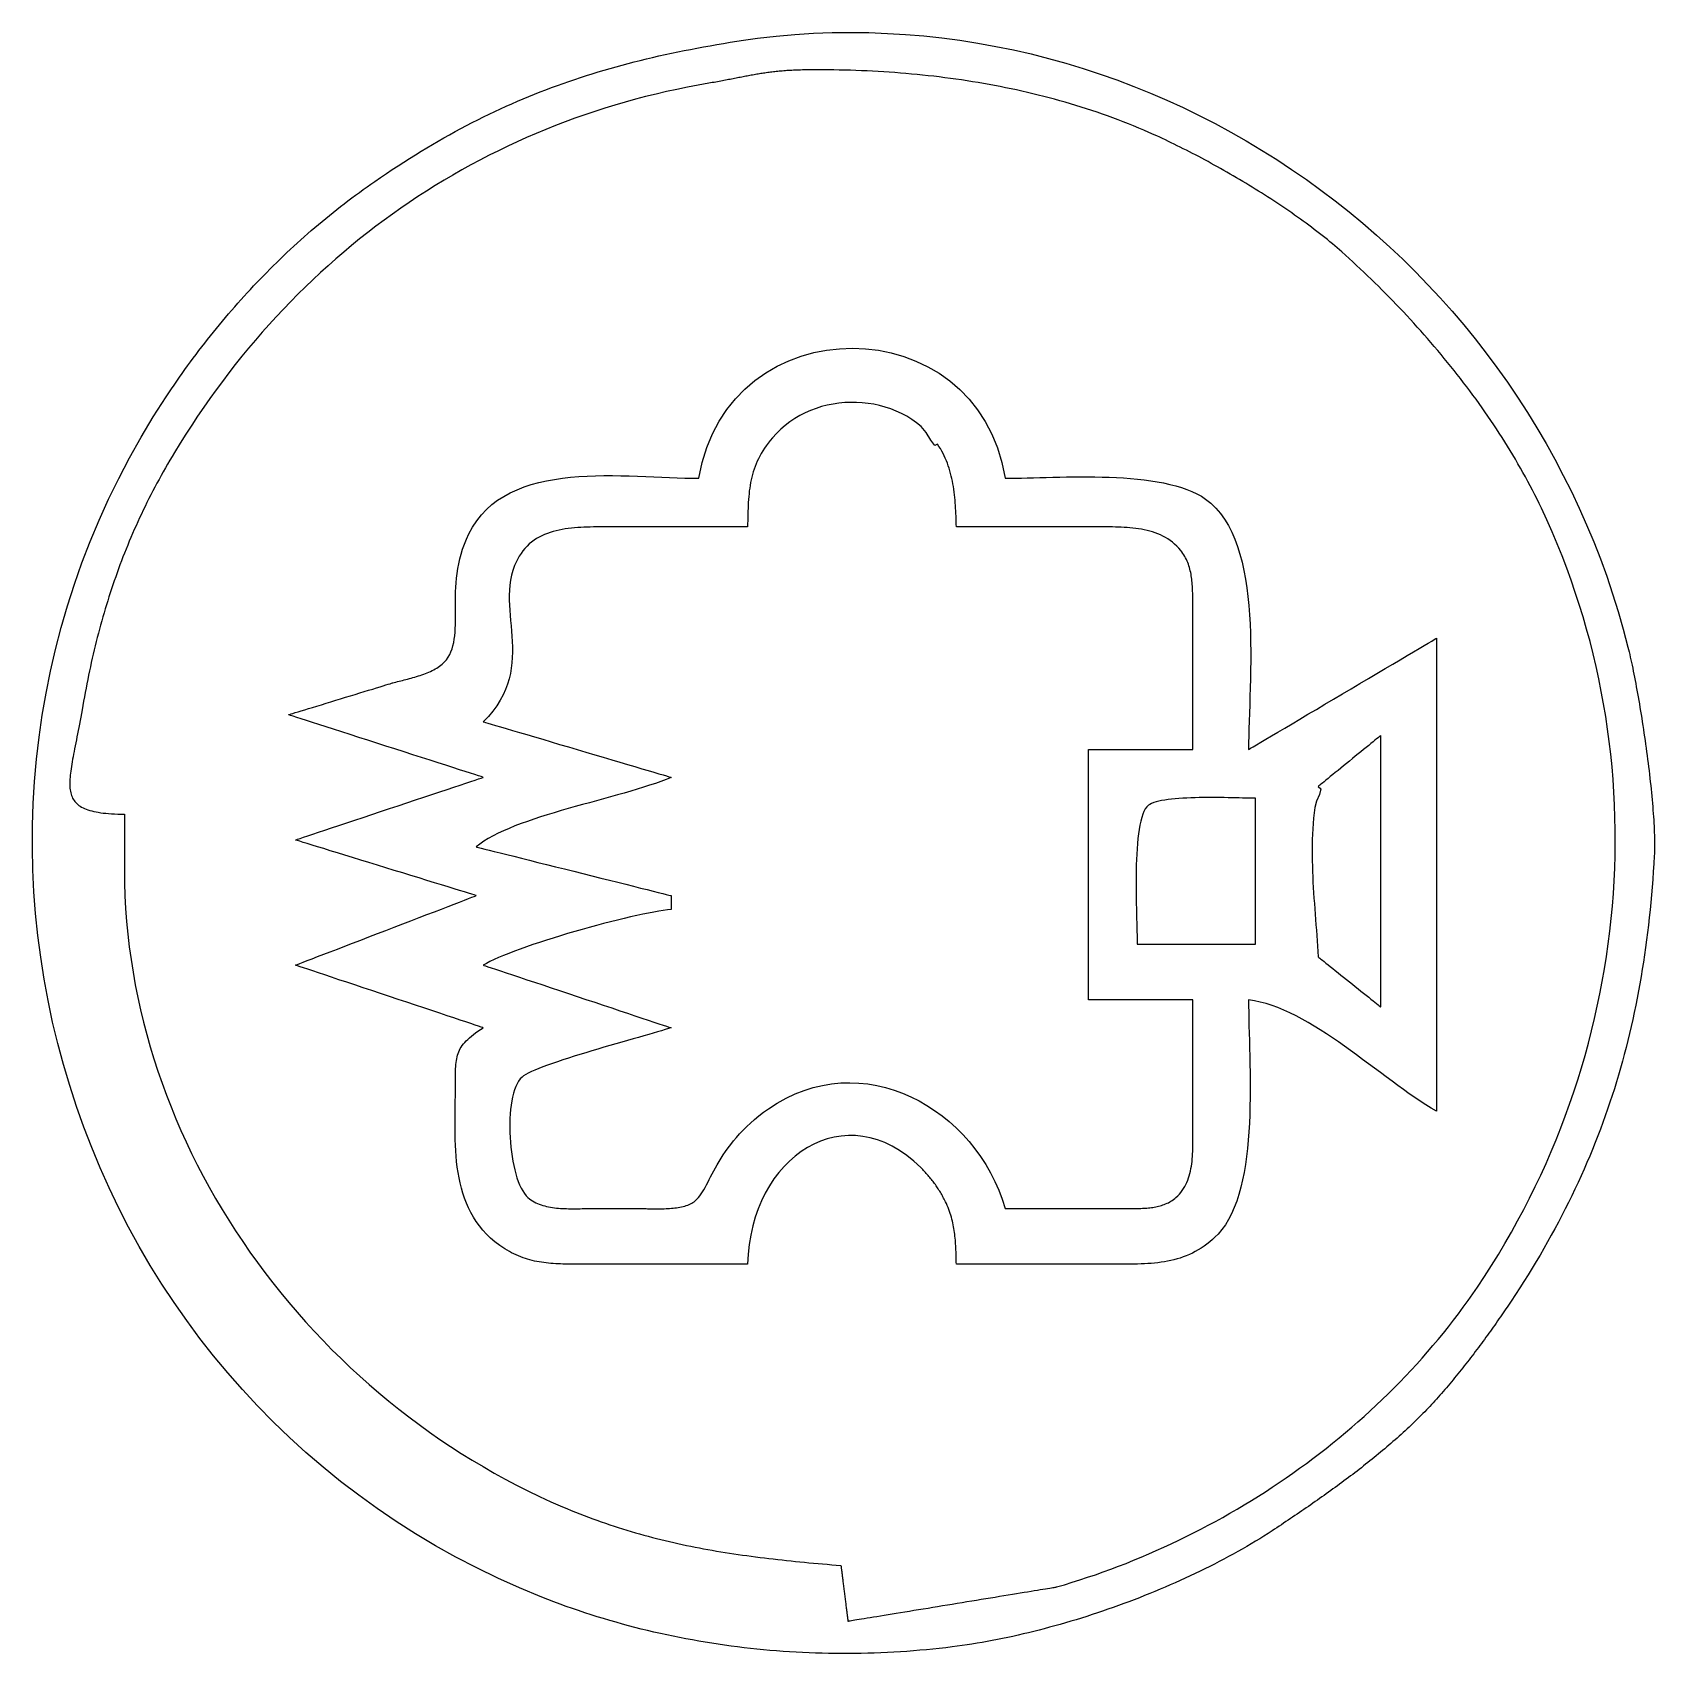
# Model space of a CAD drawing. Extents: x 3 to 68.8, y 19.7 to 85.5.
import ezdxf

# ---------------------------------------------------------------- set-up
doc = ezdxf.new("R2010")
doc.units = 0
doc.layers.get('0').update_dxf_attribs({"linetype": 'CONTINUOUS'})

msp = doc.modelspace()

# ---------------------------------------------------------------- linework, layer by layer
at = {"color": 7}
for points in [[(67.770025, 60.536632), (67.793054, 60.44305), (67.816338, 60.34574), (67.839875, 60.244822), (67.863638, 60.140419), (67.887599, 60.03265), (67.911729, 59.921637), (67.936028, 59.8075), (67.96044, 59.690364), (67.984965, 59.570343), (68.009575, 59.447563), (68.034241, 59.322143), (68.058964, 59.194203), (68.083687, 59.063867), (68.108409, 58.931254), (68.133104, 58.796484), (68.157742, 58.65968), (68.182323, 58.520959), (68.206792, 58.380449), (68.231148, 58.238266), (68.255363, 58.09453), (68.279408, 57.949363), (68.303284, 57.802887), (68.326934, 57.655226), (68.350359, 57.506492), (68.373529, 57.356815), (68.396417, 57.206312), (68.419023, 57.055103), (68.441291, 56.90331), (68.463219, 56.751053), (68.484781, 56.598456), (68.505948, 56.445635), (68.526691, 56.292716), (68.547011, 56.139819), (68.566879, 55.987061), (68.58624, 55.834568), (68.605121, 55.682456), (68.623465, 55.530849), (68.641245, 55.379868), (68.658461, 55.229633), (68.675083, 55.080264), (68.691085, 54.931886), (68.706467, 54.784614), (68.72117, 54.638572), (68.735197, 54.493882), (68.748518, 54.350663), (68.761105, 54.209038), (68.77293, 54.069127), (68.783993, 53.931047), (68.794238, 53.794925), (68.803664, 53.660878), (68.812243, 53.52903), (68.819976, 53.399501), (68.826806, 53.272408), (68.832733, 53.147877), (68.837728, 53.026028), (68.841764, 52.906978), (68.844812, 52.790852), (68.846787, 52.677771), (68.847916, 52.567854), (68.847888, 52.461222), (68.846759, 52.357996), (68.844501, 52.258299), (68.841199, 52.16225), (68.83674, 52.069969), (68.817719, 51.751419), (68.796891, 51.434718), (68.774228, 51.119828), (68.749703, 50.806723), (68.723287, 50.495361), (68.694977, 50.185712), (68.664743, 49.877743), (68.632558, 49.571419), (68.598407, 49.266709), (68.562262, 48.963577), (68.524103, 48.661992), (68.483906, 48.361916), (68.441649, 48.063319), (68.397309, 47.766168), (68.350864, 47.470424), (68.302293, 47.176058), (68.251572, 46.883038), (68.198678, 46.591327), (68.143591, 46.300892), (68.086286, 46.011699), (68.02674, 45.723717), (67.964933, 45.436909), (67.900844, 45.151243), (67.834445, 44.866687), (67.765716, 44.583206), (67.694635, 44.300767), (67.621181, 44.019332), (67.545328, 43.738873), (67.467057, 43.459355), (67.386344, 43.180745), (67.303167, 42.903007), (67.217502, 42.626108), (67.129327, 42.350015), (67.038621, 42.074696), (66.94536, 41.800117), (66.849523, 41.52624), (66.751087, 41.253037), (66.650029, 40.980473), (66.546326, 40.708512), (66.439957, 40.437122), (66.330898, 40.16627), (66.219129, 39.895921), (66.104623, 39.626043), (65.987363, 39.356603), (65.867322, 39.087563), (65.744479, 38.818896), (65.618814, 38.550562), (65.490302, 38.282533), (65.358919, 38.014769), (65.224646, 37.747242), (65.08746, 37.479918), (64.947334, 37.212761), (64.804253, 36.945737), (64.658189, 36.678816), (64.509119, 36.411961), (64.357024, 36.14514), (64.201881, 35.878318), (64.043667, 35.611463), (63.882357, 35.34454), (63.717932, 35.077519), (63.550368, 34.810361), (63.379644, 34.543035), (63.205733, 34.275508), (63.028618, 34.007747), (62.975846, 33.928696), (62.922573, 33.849254), (62.868807, 33.769438), (62.814556, 33.689265), (62.75983, 33.608761), (62.704633, 33.527938), (62.648976, 33.446822), (62.592867, 33.365432), (62.536313, 33.283782), (62.479324, 33.201898), (62.421903, 33.119799), (62.364061, 33.037501), (62.305808, 32.955027), (62.247148, 32.872395), (62.18809, 32.789628), (62.128643, 32.706739), (62.068817, 32.623754), (62.008616, 32.540691), (61.948049, 32.457571), (61.887125, 32.374408), (61.825852, 32.291226), (61.764237, 32.208047), (61.702287, 32.124887), (61.640014, 32.041764), (61.57742, 31.958703), (61.514519, 31.875722), (61.451315, 31.792839), (61.387815, 31.710074), (61.324033, 31.627448), (61.259968, 31.54498), (61.195636, 31.462686), (61.131041, 31.380594), (61.066192, 31.298718), (61.001097, 31.217077), (60.935763, 31.135695), (60.8702, 31.054588), (60.804414, 30.973776), (60.73841, 30.893281), (60.672204, 30.813121), (60.605797, 30.733317), (60.539201, 30.653886), (60.472419, 30.574849), (60.405464, 30.496228), (60.338343, 30.418038), (60.271062, 30.340306), (60.20363, 30.263044), (60.136055, 30.186274), (60.068344, 30.110018), (60.000507, 30.034295), (59.93255, 29.959125), (59.864484, 29.884525), (59.796313, 29.810515), (59.728046, 29.737121), (59.659692, 29.664352), (59.591256, 29.592239), (59.522752, 29.520792), (59.454184, 29.450036), (59.385558, 29.379991), (59.316885, 29.310674), (59.248173, 29.242108), (59.179429, 29.17431), (59.110663, 29.107299), (59.041877, 29.041098), (58.973085, 28.975725), (58.892482, 28.89997), (58.811538, 28.824586), (58.730255, 28.749563), (58.64864, 28.674901), (58.566699, 28.600598), (58.484434, 28.526641), (58.401856, 28.453035), (58.318964, 28.37977), (58.235765, 28.306847), (58.152267, 28.234256), (58.068472, 28.161993), (57.984387, 28.09006), (57.900017, 28.018449), (57.815367, 27.947154), (57.730441, 27.876173), (57.645244, 27.805501), (57.559784, 27.735132), (57.474064, 27.665068), (57.388091, 27.595297), (57.301867, 27.525819), (57.215399, 27.456632), (57.128692, 27.387725), (57.041754, 27.3191), (56.954584, 27.250751), (56.867194, 27.182671), (56.779583, 27.114861), (56.691761, 27.047311), (56.603731, 26.980021), (56.5155, 26.912985), (56.427071, 26.8462), (56.33845, 26.77966), (56.249641, 26.713361), (56.16065, 26.647301), (56.071485, 26.581473), (55.982145, 26.515876), (55.892641, 26.450502), (55.802973, 26.385351), (55.713153, 26.320414), (55.623181, 26.255692), (55.533061, 26.191179), (55.442801, 26.126869), (55.352408, 26.062757), (55.261883, 25.998842), (55.171233, 25.935119), (55.080462, 25.871585), (54.989578, 25.808232), (54.898584, 25.745059), (54.807485, 25.682059), (54.716288, 25.61923), (54.624994, 25.556568), (54.533614, 25.494067), (54.442151, 25.431727), (54.350607, 25.369537), (54.258992, 25.307499), (54.167306, 25.245608), (54.075559, 25.183854), (53.983755, 25.12224), (53.891897, 25.060755), (53.799991, 24.999402), (53.708043, 24.938172), (53.616056, 24.877062), (53.52404, 24.816068), (53.431996, 24.755187), (53.339929, 24.694413), (53.172679, 24.585611), (53.003024, 24.4775), (52.831024, 24.370098), (52.65674, 24.263429), (52.480235, 24.157511), (52.301572, 24.052363), (52.120808, 23.948012), (51.938013, 23.844473), (51.753242, 23.741767), (51.566558, 23.639918), (51.378025, 23.538942), (51.1877, 23.438863), (50.995651, 23.339699), (50.801936, 23.241471), (50.606619, 23.144203), (50.409757, 23.047912), (50.211417, 22.952617), (50.011657, 22.858343), (49.810543, 22.765108), (49.608133, 22.672935), (49.40449, 22.581842), (49.199676, 22.491847), (48.993752, 22.402975), (48.786782, 22.315246), (48.578824, 22.22868), (48.369942, 22.143297), (48.160198, 22.059118), (47.949654, 21.976162), (47.738369, 21.894453), (47.526408, 21.814008), (47.313833, 21.734848), (47.100702, 21.656997), (46.887079, 21.580472), (46.673028, 21.505294), (46.458607, 21.431484), (46.243878, 21.359063), (46.028906, 21.288053), (45.813751, 21.218471), (45.598472, 21.150337), (45.383137, 21.083676), (45.167801, 21.018508), (44.952531, 20.95485), (44.737387, 20.892725), (44.522427, 20.832154), (44.30772, 20.773156), (44.093322, 20.715752), (43.879296, 20.659962), (43.665704, 20.605806), (43.45261, 20.553307), (43.240071, 20.502485), (43.028156, 20.453361), (42.816918, 20.405951), (42.606426, 20.360282), (42.396737, 20.316368), (42.187916, 20.274235), (41.980022, 20.233902), (41.773119, 20.195388), (41.567267, 20.158716), (41.362531, 20.123904), (41.158967, 20.090974), (40.956642, 20.059946), (40.755615, 20.030841), (40.555951, 20.003691), (40.357707, 19.978489), (40.095492, 19.947041), (39.832994, 19.917523), (39.570234, 19.88995), (39.307225, 19.864296), (39.043985, 19.840589), (38.780534, 19.81883), (38.516885, 19.799018), (38.253052, 19.781153), (37.989058, 19.765236), (37.724915, 19.751294), (37.460642, 19.7393), (37.196257, 19.729281), (36.931775, 19.721209), (36.667211, 19.715113), (36.402586, 19.710993), (36.137912, 19.708735), (35.87321, 19.708577), (35.608494, 19.71027), (35.343781, 19.71408), (35.079088, 19.719894), (34.814434, 19.727683), (34.549831, 19.737476), (34.285301, 19.749273), (34.020856, 19.763074), (33.756515, 19.778878), (33.492296, 19.796715), (33.228212, 19.816555), (32.964284, 19.838427), (32.700527, 19.862303), (32.436957, 19.888211), (32.17359, 19.916151), (31.910446, 19.946123), (31.647539, 19.978133), (31.384886, 20.01218), (31.122504, 20.048271), (30.86041, 20.086407), (30.598621, 20.126593), (30.337153, 20.168833), (30.076024, 20.213128), (29.815248, 20.259483), (29.554845, 20.307904), (29.29483, 20.358391), (29.03522, 20.410946), (28.776033, 20.465579), (28.517283, 20.522286), (28.258987, 20.581072), (28.001165, 20.641945), (27.743831, 20.704906), (27.487003, 20.769955), (27.230696, 20.837099), (26.974928, 20.906342), (26.719717, 20.977685), (26.465077, 21.051133), (26.211026, 21.12669), (25.957581, 21.204355), (25.704759, 21.284139), (25.452575, 21.366037), (25.201048, 21.45006), (24.950194, 21.536206), (24.700029, 21.624482), (24.45057, 21.714889), (24.201834, 21.807432), (23.953837, 21.902112), (23.706597, 21.998937), (22.80884, 22.370466), (21.928859, 22.765044), (21.066809, 23.182151), (20.222841, 23.621272), (19.39711, 24.081887), (18.589767, 24.563482), (17.800967, 25.065538), (17.030862, 25.587542), (16.279606, 26.128972), (15.547351, 26.689312), (14.834251, 27.268046), (14.140459, 27.864658), (13.466127, 28.478627), (12.81141, 29.109439), (12.176459, 29.756577), (11.561429, 30.419523), (10.966472, 31.097759), (10.391741, 31.79077), (9.837389, 32.498038), (9.30357, 33.219046), (8.790437, 33.953275), (8.298141, 34.70021), (7.826838, 35.459334), (7.37668, 36.230131), (6.947819, 37.012081), (6.54041, 37.804669), (6.154605, 38.607376), (5.790557, 39.419685), (5.448419, 40.241082), (5.128344, 41.071049), (4.830486, 41.909066), (4.554998, 42.754618), (4.302032, 43.607188), (4.071742, 44.466259), (3.864281, 45.331312), (3.679802, 46.201832), (3.518458, 47.0773), (3.380401, 47.957204), (3.265787, 48.841019), (3.174766, 49.728236), (3.107493, 50.618331), (3.06412, 51.510791), (3.044802, 52.405097), (3.04969, 53.300732), (3.078937, 54.197182), (3.132697, 55.093926), (3.211123, 55.990448), (3.314368, 56.886232), (3.442586, 57.780761), (3.595928, 58.673517), (3.774549, 59.563982), (3.978601, 60.451641), (4.208237, 61.335976), (4.463611, 62.216469), (4.744876, 63.092604), (5.052185, 63.963864), (5.38569, 64.829731), (5.745545, 65.689689), (6.131904, 66.54322), (6.544918, 67.389808), (6.984742, 68.228934), (7.451528, 69.060083), (7.94543, 69.882737), (8.466599, 70.696379), (8.573107, 70.856397), (8.680433, 71.015774), (8.788577, 71.174504), (8.89754, 71.332583), (9.007321, 71.490006), (9.117921, 71.646767), (9.229339, 71.802863), (9.341576, 71.958287), (9.454632, 72.113035), (9.568507, 72.267103), (9.683199, 72.420485), (9.79871, 72.573176), (9.91504, 72.725171), (10.032189, 72.876466), (10.150156, 73.027056), (10.268941, 73.176936), (10.388545, 73.3261), (10.508968, 73.474544), (10.630209, 73.622263), (10.752269, 73.769252), (10.875147, 73.915507), (10.998844, 74.061021), (11.123359, 74.205791), (11.248693, 74.349812), (11.374846, 74.493077), (11.501817, 74.635584), (11.629606, 74.777326), (11.758215, 74.918299), (11.887641, 75.058498), (12.017887, 75.197918), (12.14895, 75.336554), (12.280833, 75.474401), (12.413534, 75.611454), (12.547053, 75.747709), (12.681391, 75.88316), (12.816548, 76.017803), (12.952523, 76.151632), (13.089317, 76.284643), (13.226929, 76.416831), (13.36536, 76.54819), (13.504609, 76.678717), (13.644677, 76.808406), (13.785564, 76.937251), (13.927269, 77.06525), (14.069792, 77.192395), (14.213134, 77.318683), (14.357295, 77.444108), (14.502274, 77.568666), (14.648072, 77.692352), (14.794689, 77.81516), (14.942123, 77.937087), (15.090377, 78.058126), (15.239449, 78.178273), (15.38934, 78.297524), (15.540049, 78.415873), (15.691576, 78.533315), (15.843923, 78.649846), (15.997087, 78.76546), (16.151071, 78.880152), (16.305873, 78.993919), (16.461493, 79.106754), (16.617932, 79.218653), (16.77519, 79.329611), (16.933266, 79.439623), (17.170659, 79.60229), (17.407154, 79.761964), (17.6428, 79.918682), (17.877649, 80.072477), (18.111754, 80.223383), (18.345164, 80.371435), (18.577932, 80.516668), (18.81011, 80.659115), (19.041748, 80.798812), (19.272897, 80.935792), (19.50361, 81.070091), (19.733938, 81.201742), (19.963932, 81.33078), (20.193644, 81.457239), (20.423124, 81.581155), (20.652425, 81.70256), (20.881598, 81.82149), (21.110694, 81.93798), (21.339765, 82.052063), (21.568862, 82.163774), (21.798036, 82.273147), (22.02734, 82.380217), (22.256823, 82.485019), (22.486539, 82.587586), (22.716537, 82.687953), (22.946871, 82.786155), (23.17759, 82.882226), (23.408747, 82.9762), (23.640392, 83.068112), (23.872578, 83.157997), (24.105356, 83.245888), (24.338776, 83.33182), (24.572892, 83.415828), (24.807753, 83.497946), (25.043411, 83.578208), (25.279919, 83.656649), (25.517326, 83.733304), (25.755686, 83.808206), (25.995048, 83.88139), (26.235464, 83.952891), (26.476987, 84.022743), (26.719667, 84.09098), (26.963555, 84.157637), (27.208704, 84.222749), (27.455164, 84.286349), (27.702987, 84.348472), (27.952225, 84.409153), (28.202928, 84.468426), (28.455149, 84.526325), (28.70894, 84.582886), (28.964348, 84.638141), (29.22143, 84.692126), (29.480233, 84.744876), (29.740812, 84.796424), (30.003214, 84.846805), (30.267495, 84.896054), (30.533704, 84.944204), (30.801894, 84.991291), (31.072116, 85.037348), (31.344418, 85.08241), (31.618857, 85.126513), (31.89548, 85.169689), (32.174341, 85.211973), (32.455491, 85.253401), (33.214711, 85.336394), (33.972184, 85.400556), (34.727676, 85.446078), (35.48095, 85.473151), (36.231776, 85.481964), (36.979922, 85.472708), (37.725147, 85.445574), (38.467219, 85.400752), (39.205908, 85.338432), (39.940975, 85.258804), (40.67219, 85.16206), (41.399316, 85.04839), (42.122118, 84.917984), (42.840365, 84.771032), (43.553823, 84.607725), (44.262254, 84.428254), (44.965428, 84.232808), (45.66311, 84.021578), (46.355065, 83.794756), (47.04106, 83.55253), (47.720857, 83.295091), (48.394228, 83.022631), (49.060933, 82.735339), (49.720743, 82.433406), (50.373418, 82.117021), (51.018731, 81.786377), (51.656446, 81.441663), (52.286323, 81.083069), (52.908135, 80.710786), (53.521644, 80.325004), (54.126618, 79.925914), (54.722821, 79.513706), (55.310021, 79.088571), (55.887981, 78.650699), (56.456473, 78.200281), (57.015253, 77.737506), (57.564096, 77.262566), (58.102762, 76.77565), (58.631023, 76.27695), (59.148639, 75.766655), (59.655377, 75.244957), (60.151007, 74.712044), (60.635289, 74.168109), (61.107995, 73.613341), (61.568886, 73.047931), (62.017729, 72.472069), (62.45429, 71.885945), (62.878338, 71.289751), (63.289634, 70.683676), (63.687949, 70.067911), (64.073044, 69.442646), (64.444688, 68.808072), (64.802645, 68.164379), (65.146682, 67.511758), (65.476566, 66.850399), (65.792062, 66.180492), (66.092934, 65.502228), (66.378952, 64.815798), (66.649877, 64.121391), (66.905477, 63.419199), (67.145521, 62.709411), (67.369769, 61.992218), (67.577993, 61.26781), (67.769954, 60.536379), (67.770025, 60.536632), (67.770025, 60.536632)], [(44.591114, 22.411236), (44.906638, 22.503401), (45.221618, 22.599173), (45.536002, 22.698527), (45.849749, 22.801436), (46.162801, 22.907879), (46.475114, 23.017833), (46.786642, 23.131269), (47.097332, 23.248168), (47.407136, 23.368502), (47.716005, 23.492248), (48.023893, 23.619384), (48.33075, 23.749883), (48.636527, 23.883722), (48.941177, 24.020876), (49.244648, 24.161321), (49.546894, 24.305034), (49.847864, 24.45199), (50.147514, 24.602166), (50.445791, 24.755537), (50.742647, 24.912077), (51.038035, 25.071767), (51.331904, 25.234575), (51.624207, 25.400485), (51.914896, 25.569469), (52.203923, 25.7415), (52.491236, 25.91656), (52.776789, 26.094619), (53.060532, 26.275657), (53.342419, 26.459646), (53.622397, 26.646567), (53.90042, 26.83639), (54.176439, 27.029097), (54.450406, 27.22466), (54.722274, 27.423054), (54.991988, 27.624258), (55.259506, 27.828246), (55.524775, 28.034993), (55.78775, 28.244475), (56.048379, 28.45667), (56.306616, 28.671554), (56.562411, 28.889099), (56.815716, 29.109283), (57.066482, 29.332084), (57.31466, 29.557475), (57.560202, 29.785434), (57.803059, 30.015934), (58.043183, 30.248953), (58.280523, 30.484468), (58.515033, 30.722451), (58.746664, 30.962879), (58.975368, 31.205732), (59.201092, 31.45098), (59.423794, 31.698602), (59.643422, 31.948574), (59.859926, 32.200873), (60.073258, 32.455468), (60.283369, 32.712344), (60.490213, 32.971472), (60.69374, 33.232827), (60.893901, 33.496388), (61.090649, 33.762129), (61.283932, 34.030025), (61.473704, 34.300056), (61.659914, 34.572191), (61.951156, 35.011137), (62.234843, 35.453992), (62.510961, 35.900645), (62.779487, 36.350993), (63.040401, 36.804936), (63.293687, 37.262364), (63.539322, 37.723177), (63.777286, 38.187266), (64.007563, 38.654527), (64.230129, 39.124859), (64.444965, 39.598154), (64.652054, 40.074311), (64.851376, 40.553222), (65.042909, 41.034784), (65.226636, 41.518891), (65.402533, 42.005439), (65.570585, 42.494324), (65.730772, 42.985442), (65.883073, 43.478687), (66.027469, 43.973956), (66.163938, 44.471144), (66.292465, 44.970144), (66.413024, 45.470854), (66.5256, 45.97317), (66.630175, 46.476985), (66.726726, 46.982197), (66.815231, 47.488698), (66.895675, 47.996385), (66.96804, 48.505155), (67.032299, 49.014902), (67.088439, 49.525521), (67.136436, 50.036911), (67.176275, 50.548961), (67.207932, 51.061572), (67.231384, 51.574638), (67.246624, 52.088051), (67.253623, 52.601712), (67.252494, 53.115512), (67.242955, 53.629348), (67.225119, 54.143117), (67.198957, 54.656711), (67.164464, 55.170028), (67.121614, 55.682964), (67.070388, 56.195412), (67.010763, 56.707267), (66.942724, 57.218428), (66.866248, 57.72879), (66.781319, 58.238243), (66.687914, 58.746689), (66.586013, 59.25402), (66.475599, 59.760129), (66.356651, 60.264919), (66.229151, 60.768279), (66.093075, 61.270107), (65.948408, 61.770297), (65.795127, 62.268745), (65.633216, 62.765347), (65.462652, 63.259998), (65.283419, 63.752594), (65.095493, 64.243029), (64.898857, 64.7312), (64.69349, 65.217001), (64.479373, 65.700329), (64.256488, 66.181078), (64.169214, 66.363202), (64.080184, 66.54497), (63.989421, 66.726368), (63.896951, 66.907385), (63.802799, 67.088006), (63.70699, 67.268219), (63.609547, 67.44801), (63.510496, 67.627367), (63.409861, 67.806276), (63.307668, 67.984725), (63.20394, 68.162701), (63.098705, 68.340189), (62.991986, 68.517178), (62.883804, 68.693654), (62.774192, 68.869604), (62.663166, 69.045016), (62.55076, 69.219875), (62.43699, 69.39417), (62.321886, 69.567886), (62.205472, 69.741012), (62.087771, 69.913533), (61.968809, 70.085437), (61.848613, 70.256712), (61.727204, 70.427342), (61.60461, 70.597317), (61.480852, 70.766622), (61.355958, 70.935245), (61.229951, 71.103172), (61.102861, 71.270391), (60.974704, 71.436888), (60.845511, 71.602651), (60.715305, 71.767666), (60.584111, 71.931921), (60.451955, 72.095401), (60.318859, 72.258095), (60.184848, 72.419989), (60.049949, 72.581071), (59.914189, 72.741326), (59.777588, 72.900743), (59.640171, 73.059307), (59.501964, 73.217006), (59.362995, 73.373827), (59.223283, 73.529757), (59.082858, 73.684783), (58.941744, 73.838892), (58.799961, 73.99207), (58.657538, 74.144305), (58.514499, 74.295583), (58.370871, 74.445892), (58.226675, 74.595219), (58.081937, 74.74355), (57.936683, 74.890872), (57.790938, 75.037173), (57.644724, 75.182439), (57.498067, 75.326658), (57.350996, 75.469815), (57.203529, 75.611899), (57.055695, 75.752896), (56.907517, 75.892793), (56.759023, 76.031577), (56.610236, 76.169234), (56.461177, 76.305753), (56.311876, 76.44112), (56.162355, 76.575321), (56.068852, 76.658099), (55.973579, 76.741054), (55.876585, 76.824164), (55.777915, 76.907409), (55.677613, 76.990765), (55.575731, 77.074213), (55.47231, 77.15773), (55.367397, 77.241294), (55.261042, 77.324885), (55.153289, 77.408481), (55.044182, 77.49206), (54.933774, 77.575602), (54.822101, 77.659083), (54.709221, 77.742483), (54.595172, 77.825781), (54.480003, 77.908954), (54.363758, 77.991981), (54.246489, 78.074842), (54.128235, 78.157513), (54.00905, 78.239974), (53.888973, 78.322204), (53.768058, 78.40418), (53.646344, 78.485882), (53.523879, 78.567287), (53.400714, 78.648374), (53.276889, 78.729122), (53.152458, 78.809509), (53.027459, 78.889514), (52.90194, 78.969115), (52.775953, 79.048291), (52.649541, 79.12702), (52.522747, 79.20528), (52.39562, 79.28305), (52.268207, 79.360309), (52.140556, 79.437036), (52.012712, 79.513207), (51.884715, 79.588803), (51.756623, 79.663802), (51.628472, 79.738181), (51.500315, 79.81192), (51.372194, 79.884997), (51.244156, 79.95739), (51.11625, 80.029079), (50.988522, 80.100041), (50.861014, 80.170255), (50.733777, 80.239699), (50.606856, 80.308353), (50.480296, 80.376193), (50.354145, 80.4432), (50.228446, 80.509352), (50.10325, 80.574626), (49.978601, 80.639001), (49.854547, 80.702456), (49.731131, 80.76497), (49.608401, 80.826521), (49.486405, 80.887087), (49.365188, 80.946647), (49.244795, 81.00518), (49.125271, 81.062663), (49.006667, 81.119075), (48.889028, 81.174395), (48.772397, 81.228602), (48.656824, 81.281673), (48.542355, 81.333588), (48.336482, 81.425264), (48.129769, 81.515091), (47.922239, 81.603082), (47.713906, 81.689247), (47.50479, 81.773598), (47.294907, 81.856148), (47.084279, 81.936907), (46.872923, 82.015888), (46.660853, 82.093102), (46.448091, 82.168561), (46.234655, 82.242276), (46.020561, 82.31426), (45.805829, 82.384524), (45.590477, 82.453079), (45.37452, 82.519938), (45.15798, 82.585111), (44.940875, 82.648612), (44.723219, 82.710451), (44.505036, 82.770639), (44.286339, 82.82919), (44.067149, 82.886114), (43.847481, 82.941424), (43.627356, 82.99513), (43.406791, 83.047245), (43.185805, 83.09778), (42.964416, 83.146747), (42.74264, 83.194157), (42.520497, 83.240023), (42.298008, 83.284356), (42.075185, 83.327168), (41.852048, 83.36847), (41.628616, 83.408274), (41.404907, 83.446592), (41.180941, 83.483436), (40.956732, 83.518816), (40.732301, 83.552746), (40.507666, 83.585236), (40.282845, 83.616298), (40.057855, 83.645944), (39.832712, 83.674186), (39.607439, 83.701034), (39.382051, 83.726501), (39.156569, 83.7506), (38.931006, 83.773342), (38.705386, 83.794737), (38.479722, 83.814798), (38.254034, 83.833537), (38.028341, 83.850964), (37.802662, 83.867093), (37.577011, 83.881935), (37.351411, 83.895502), (37.125876, 83.907804), (36.900426, 83.918853), (36.67508, 83.92866), (36.449852, 83.93724), (36.224766, 83.944603), (35.999835, 83.950758), (35.775082, 83.95572), (35.55052, 83.959498), (35.32617, 83.962095), (35.102049, 83.963534), (34.878177, 83.963845), (34.654569, 83.963026), (34.431244, 83.961079), (34.354776, 83.959978), (34.279592, 83.958539), (34.205658, 83.956761), (34.132932, 83.954644), (34.061375, 83.952217), (33.990946, 83.949451), (33.921607, 83.946378), (33.853318, 83.942994), (33.786036, 83.939305), (33.719725, 83.935318), (33.654345, 83.931034), (33.589857, 83.926459), (33.526219, 83.921602), (33.463391, 83.916465), (33.401336, 83.911055), (33.340015, 83.905374), (33.279385, 83.89943), (33.219407, 83.89323), (33.160041, 83.886775), (33.101252, 83.880073), (33.042995, 83.873127), (32.98523, 83.865945), (32.927922, 83.858531), (32.871029, 83.850888), (32.814511, 83.843025), (32.758329, 83.834945), (32.702441, 83.826654), (32.646812, 83.818156), (32.591398, 83.809458), (32.536158, 83.800565), (32.48106, 83.79148), (32.426055, 83.782212), (32.371112, 83.772763), (32.316186, 83.76314), (32.261237, 83.753346), (32.206226, 83.74339), (32.151117, 83.733275), (32.095866, 83.723005), (32.040438, 83.712588), (31.984786, 83.702027), (31.928875, 83.691328), (31.872668, 83.680496), (31.816119, 83.669538), (31.759195, 83.658458), (31.70185, 83.647259), (31.644048, 83.635948), (31.585749, 83.624532), (31.526915, 83.613014), (31.467501, 83.601401), (31.407473, 83.589697), (31.346786, 83.577906), (31.285406, 83.566036), (31.223289, 83.554089), (31.160398, 83.542072), (31.096692, 83.52999), (31.032131, 83.517849), (30.966678, 83.505654), (30.900288, 83.493411), (30.832927, 83.481123), (30.764553, 83.468796), (30.695127, 83.456435), (30.624608, 83.444048), (30.552954, 83.431639), (30.480133, 83.419209), (30.047077, 83.342617), (29.616547, 83.260494), (29.188568, 83.172866), (28.763163, 83.079759), (28.340355, 82.981198), (27.920163, 82.87721), (27.502613, 82.76782), (27.087728, 82.653053), (26.67553, 82.532936), (26.26604, 82.407494), (25.859283, 82.276753), (25.45528, 82.140739), (25.054055, 81.999476), (24.65563, 81.852992), (24.260027, 81.701311), (23.86727, 81.54446), (23.477381, 81.382464), (23.090382, 81.215349), (22.706297, 81.04314), (22.325148, 80.865863), (21.946958, 80.683544), (21.571749, 80.49621), (21.199544, 80.303884), (20.830366, 80.106593), (20.464237, 79.904363), (20.101181, 79.69722), (19.741219, 79.485189), (19.384375, 79.268295), (19.030671, 79.046566), (18.680129, 78.820025), (18.332773, 78.5887), (17.988625, 78.352615), (17.647709, 78.111797), (17.310045, 77.866271), (16.975658, 77.616063), (16.644569, 77.361198), (16.316802, 77.101703), (15.992379, 76.837602), (15.671323, 76.568923), (15.353657, 76.295689), (15.039402, 76.017928), (14.728583, 75.735665), (14.421221, 75.448925), (14.117339, 75.157734), (13.816961, 74.862119), (13.520108, 74.562104), (13.226802, 74.257715), (12.937068, 73.948979), (12.650928, 73.63592), (12.368404, 73.318564), (12.089518, 72.996938), (11.814295, 72.671067), (11.542755, 72.340977), (11.274923, 72.006693), (11.01082, 71.66824), (10.750469, 71.325646), (10.493894, 70.978935), (10.241116, 70.628133), (9.992158, 70.273266), (9.747043, 69.91436), (9.505794, 69.55144), (9.268433, 69.184532), (9.034984, 68.813661), (8.805468, 68.438854), (8.712074, 68.282897), (8.620005, 68.126961), (8.529251, 67.971033), (8.4398, 67.815103), (8.351642, 67.659157), (8.264766, 67.503184), (8.179162, 67.347171), (8.094819, 67.191107), (8.011727, 67.034979), (7.929874, 66.878776), (7.849251, 66.722485), (7.769847, 66.566094), (7.691651, 66.409592), (7.614653, 66.252965), (7.538842, 66.096202), (7.464207, 65.939292), (7.390738, 65.78222), (7.318424, 65.624977), (7.247254, 65.467549), (7.177219, 65.309926), (7.108307, 65.152093), (7.040509, 64.99404), (6.973812, 64.835754), (6.908207, 64.677223), (6.843683, 64.518436), (6.780229, 64.35938), (6.717836, 64.200042), (6.656492, 64.040412), (6.596186, 63.880476), (6.536909, 63.720224), (6.478649, 63.559641), (6.421395, 63.398718), (6.365139, 63.237441), (6.309868, 63.075799), (6.255572, 62.913778), (6.202241, 62.751369), (6.149863, 62.588557), (6.098429, 62.425332), (6.047928, 62.26168), (5.998349, 62.097591), (5.949681, 61.933051), (5.901915, 61.76805), (5.855039, 61.602574), (5.809042, 61.436611), (5.763915, 61.270151), (5.719647, 61.103179), (5.676226, 60.935685), (5.633643, 60.767657), (5.591886, 60.599082), (5.550946, 60.429948), (5.510812, 60.260243), (5.471473, 60.089955), (5.432918, 59.919074), (5.395137, 59.747582), (5.358119, 59.575474), (5.321853, 59.402734), (5.28633, 59.229348), (5.251539, 59.05531), (5.217468, 58.880604), (5.184108, 58.705217), (5.151447, 58.529138), (5.119475, 58.352357), (5.088182, 58.174859), (5.057557, 57.996633), (5.032019, 57.848353), (5.006266, 57.703271), (4.980389, 57.561356), (4.954478, 57.422582), (4.928624, 57.286914), (4.902919, 57.154332), (4.877454, 57.024803), (4.852316, 56.8983), (4.827602, 56.774791), (4.803399, 56.654251), (4.779797, 56.536652), (4.756889, 56.421965), (4.734762, 56.310157), (4.713511, 56.201208), (4.693228, 56.095082), (4.674, 55.991754), (4.655918, 55.891196), (4.639075, 55.793375), (4.623561, 55.698269), (4.609467, 55.605847), (4.596883, 55.516077), (4.585901, 55.428933), (4.576611, 55.34439), (4.569104, 55.262413), (4.56347, 55.182979), (4.559802, 55.106059), (4.558193, 55.03162), (4.558729, 54.959639), (4.561495, 54.890083), (4.566592, 54.822925), (4.574107, 54.758138), (4.584132, 54.695694), (4.596759, 54.635561), (4.612075, 54.577714), (4.630174, 54.522122), (4.651146, 54.468759), (4.675081, 54.417592), (4.70207, 54.368598), (4.732205, 54.321747), (4.765577, 54.277006), (4.802276, 54.234354), (4.842392, 54.193756), (4.886017, 54.155188), (4.933242, 54.11862), (4.984156, 54.084022), (5.038852, 54.051367), (5.097419, 54.020624), (5.15995, 53.99177), (5.226533, 53.964761), (5.297261, 53.939587), (5.372224, 53.916219), (5.451514, 53.894629), (5.535219, 53.87476), (5.623433, 53.856613), (5.716245, 53.84016), (5.813746, 53.825371), (5.916027, 53.81222), (6.023179, 53.800649), (6.135293, 53.790658), (6.252459, 53.78222), (6.374769, 53.775277), (6.502313, 53.76983), (6.635182, 53.765851), (6.773467, 53.763311), (6.773467, 53.761617), (6.773467, 53.756763), (6.773467, 53.748833), (6.773467, 53.737911), (6.773467, 53.724082), (6.773467, 53.707459), (6.773467, 53.688155), (6.773467, 53.666255), (6.773467, 53.641871), (6.773467, 53.615116), (6.773467, 53.586089), (6.773467, 53.554895), (6.773467, 53.521633), (6.773467, 53.486406), (6.773467, 53.449319), (6.773467, 53.410477), (6.773467, 53.36998), (6.773467, 53.327932), (6.773467, 53.284439), (6.773467, 53.239599), (6.773467, 53.193521), (6.773467, 53.146305), (6.773467, 53.098059), (6.773467, 53.048879), (6.773467, 52.998872), (6.773467, 52.948146), (6.773467, 52.896795), (6.773467, 52.844929), (6.773467, 52.79265), (6.773467, 52.74006), (6.773467, 52.687265), (6.773467, 52.634365), (6.773467, 52.581466), (6.773467, 52.52867), (6.773467, 52.476081), (6.773467, 52.423802), (6.773467, 52.371935), (6.773467, 52.320585), (6.773467, 52.269858), (6.773467, 52.219852), (6.773467, 52.170671), (6.773467, 52.122426), (6.773467, 52.07521), (6.773467, 52.029131), (6.773467, 51.984292), (6.773467, 51.940799), (6.773467, 51.89875), (6.773467, 51.858254), (6.773467, 51.819412), (6.773467, 51.782325), (6.773467, 51.747098), (6.773467, 51.713836), (6.773467, 51.682642), (6.773467, 51.653615), (6.773467, 51.62686), (6.773467, 51.602476), (6.773467, 51.580576), (6.773467, 51.561272), (6.773467, 51.544649), (6.773467, 51.53082), (6.773467, 51.51987), (6.773467, 51.511939), (6.773467, 51.507085), (6.773467, 51.505392), (6.779811, 50.979846), (6.797182, 50.455802), (6.82546, 49.933372), (6.864531, 49.412666), (6.914277, 48.893806), (6.974582, 48.376905), (7.04533, 47.862072), (7.126404, 47.349427), (7.217688, 46.839082), (7.319065, 46.331152), (7.430419, 45.825754), (7.551633, 45.322998), (7.682591, 44.822999), (7.823177, 44.325876), (7.973273, 43.831739), (8.132764, 43.340703), (8.301533, 42.852885), (8.479463, 42.368397), (8.666438, 41.887354), (8.862342, 41.409871), (9.067058, 40.936062), (9.280469, 40.466041), (9.50246, 39.999923), (9.732914, 39.537823), (9.971714, 39.079859), (10.218743, 38.626136), (10.473886, 38.176776), (10.737026, 37.731892), (11.008046, 37.291597), (11.286831, 36.856007), (11.573262, 36.425237), (11.867225, 35.999397), (12.168602, 35.578607), (12.477277, 35.162978), (12.793134, 34.752627), (13.116056, 34.347666), (13.445927, 33.948212), (13.78263, 33.554376), (14.126048, 33.166279), (14.476066, 32.784026), (14.832567, 32.407739), (15.195434, 32.037528), (15.564551, 31.673512), (15.939801, 31.315801), (16.321068, 30.964511), (16.708236, 30.619759), (17.101188, 30.281654), (17.499807, 29.950317), (17.903977, 29.625857), (18.313583, 29.308391), (18.728506, 28.998034), (19.14863, 28.694899), (19.573841, 28.399102), (20.004019, 28.110756), (20.43905, 27.829973), (20.878817, 27.556875), (21.323203, 27.291569), (21.772093, 27.034174), (22.225368, 26.7848), (22.682914, 26.543567), (23.144613, 26.310584), (23.610349, 26.085972), (24.080005, 25.869838), (24.553466, 25.662303), (24.728234, 25.588256), (24.902768, 25.515858), (25.077081, 25.445085), (25.251188, 25.37591), (25.425101, 25.308314), (25.598836, 25.242274), (25.772406, 25.177764), (25.945825, 25.114764), (26.119106, 25.05325), (26.292263, 24.993196), (26.465311, 24.934585), (26.638263, 24.877389), (26.811132, 24.821588), (26.983934, 24.767156), (27.15668, 24.71407), (27.329386, 24.662311), (27.502065, 24.611852), (27.674731, 24.562669), (27.847398, 24.514745), (28.02008, 24.468051), (28.19279, 24.422566), (28.365543, 24.378265), (28.538351, 24.33513), (28.711229, 24.293133), (28.884191, 24.252253), (29.05725, 24.212468), (29.230422, 24.173753), (29.403717, 24.136085), (29.577151, 24.099441), (29.750738, 24.063799), (29.924494, 24.029137), (30.098427, 23.995428), (30.272558, 23.962651), (30.446895, 23.930785), (30.621453, 23.899805), (30.79625, 23.869687), (30.971292, 23.840409), (31.1466, 23.81195), (31.322188, 23.784292), (31.498063, 23.757396), (31.674243, 23.731234), (31.850745, 23.705806), (32.027577, 23.681083), (32.204756, 23.657038), (32.382293, 23.633642), (32.560206, 23.610895), (32.738509, 23.58874), (32.917212, 23.567178), (33.09633, 23.546181), (33.275877, 23.52572), (33.455867, 23.505767), (33.636314, 23.486322), (33.817233, 23.467356), (33.998634, 23.448814), (34.180534, 23.430724), (34.362949, 23.413029), (34.545888, 23.3957), (34.729366, 23.378739), (34.913401, 23.362116), (35.098002, 23.345803), (35.283182, 23.329773), (35.468961, 23.313997), (35.655346, 23.298475), (35.842355, 23.28315), (35.842558, 23.281457), (35.843123, 23.276602), (35.844251, 23.268672), (35.845663, 23.257722), (35.847356, 23.243893), (35.849331, 23.22727), (35.851871, 23.207966), (35.854694, 23.186065), (35.857742, 23.161681), (35.861072, 23.134927), (35.864713, 23.1059), (35.868607, 23.074706), (35.872756, 23.041443), (35.877159, 23.006217), (35.881787, 22.96913), (35.886641, 22.930287), (35.891693, 22.889791), (35.896942, 22.847743), (35.902389, 22.80425), (35.908005, 22.75941), (35.913763, 22.713332), (35.919661, 22.666116), (35.925701, 22.61787), (35.931853, 22.56869), (35.93809, 22.518683), (35.94444, 22.467957), (35.950875, 22.416606), (35.957366, 22.36474), (35.963914, 22.312461), (35.970489, 22.259871), (35.977093, 22.207076), (35.983697, 22.154176), (35.990301, 22.101277), (35.996905, 22.048481), (36.003481, 21.995892), (36.010029, 21.943613), (36.01652, 21.891746), (36.022955, 21.840396), (36.029305, 21.789669), (36.035542, 21.739662), (36.041694, 21.690482), (36.047734, 21.642237), (36.053632, 21.595021), (36.059389, 21.548942), (36.065006, 21.504103), (36.070453, 21.46061), (36.075702, 21.418561), (36.080754, 21.378065), (36.085608, 21.339223), (36.090236, 21.302136), (36.094639, 21.266909), (36.098788, 21.233646), (36.102682, 21.202452), (36.106323, 21.173426), (36.109681, 21.146671), (36.112729, 21.122287), (36.115552, 21.100387), (36.118092, 21.081083), (36.120067, 21.06446), (36.121761, 21.050631), (36.123172, 21.039681), (36.124301, 21.03175), (36.124865, 21.026896), (36.125068, 21.025203), (36.131192, 21.026332), (36.149339, 21.029295), (36.179117, 21.034177), (36.220135, 21.040894), (36.272007, 21.049389), (36.334342, 21.059606), (36.406751, 21.071459), (36.488853, 21.084893), (36.580256, 21.099851), (36.680572, 21.116276), (36.789416, 21.134084), (36.906398, 21.153219), (37.031134, 21.173623), (37.163231, 21.195242), (37.302305, 21.217989), (37.447968, 21.241837), (37.599832, 21.2667), (37.757509, 21.292495), (37.920614, 21.319194), (38.088756, 21.34671), (38.26155, 21.374992), (38.438605, 21.40397), (38.619537, 21.433584), (38.803958, 21.463765), (38.991478, 21.494456), (39.181713, 21.525591), (39.374273, 21.557107), (39.568769, 21.588939), (39.764815, 21.621028), (39.962026, 21.653302), (40.160011, 21.685707), (40.358385, 21.718174), (40.556759, 21.750641), (40.754743, 21.783046), (40.951954, 21.815321), (41.148, 21.847409), (41.342496, 21.879241), (41.535056, 21.910757), (41.725291, 21.941892), (41.912811, 21.972583), (42.097232, 22.002764), (42.278165, 22.032378), (42.455219, 22.061356), (42.628013, 22.089638), (42.796155, 22.117154), (42.95926, 22.143853), (43.116937, 22.169648), (43.268801, 22.194512), (43.414465, 22.218359), (43.553538, 22.241106), (43.685635, 22.262725), (43.810372, 22.283129), (43.927353, 22.302264), (44.036197, 22.320072), (44.136513, 22.336498), (44.227917, 22.351455), (44.310018, 22.364889), (44.382428, 22.376742), (44.444762, 22.386931), (44.496634, 22.395426), (44.537653, 22.402142), (44.56743, 22.407025), (44.585577, 22.409988), (44.591701, 22.411117), (44.591137, 22.411236), (44.591114, 22.411236)], [(42.499588, 67.393674), (42.709174, 67.394747), (42.92992, 67.397741), (43.160998, 67.402279), (43.401581, 67.407994), (43.650837, 67.414516), (43.907944, 67.421479), (44.172068, 67.428512), (44.44238, 67.435248), (44.718055, 67.441319), (44.998265, 67.446357), (45.282177, 67.449992), (45.568969, 67.451854), (45.857809, 67.451575), (46.147869, 67.448781), (46.43832, 67.443126), (46.728335, 67.434224), (47.017085, 67.421708), (47.303741, 67.405209), (47.587476, 67.384358), (47.86746, 67.358789), (48.142864, 67.328134), (48.412863, 67.292024), (48.676628, 67.25009), (48.933326, 67.201963), (49.182133, 67.147275), (49.422222, 67.085659), (49.652761, 67.016744), (49.872923, 66.940163), (50.081877, 66.855548), (50.2788, 66.76253), (50.46286, 66.660739), (50.633229, 66.549809), (50.852022, 66.376767), (51.053258, 66.1818), (51.237628, 65.966169), (51.40583, 65.731133), (51.55856, 65.477953), (51.696513, 65.207888), (51.820389, 64.922198), (51.930879, 64.622143), (52.028683, 64.308983), (52.114495, 63.983978), (52.18901, 63.648387), (52.252928, 63.303471), (52.30694, 62.950489), (52.351745, 62.590701), (52.388042, 62.225367), (52.416521, 61.855748), (52.437885, 61.483102), (52.452815, 61.108689), (52.462015, 60.733771), (52.466192, 60.359606), (52.46604, 59.987454), (52.462258, 59.618575), (52.455513, 59.254229), (52.446538, 58.895677), (52.436011, 58.544178), (52.424638, 58.20099), (52.413095, 57.867375), (52.402088, 57.544595), (52.392323, 57.233905), (52.384477, 56.936567), (52.379256, 56.653842), (52.377281, 56.386987), (52.399125, 56.399941), (52.462842, 56.437699), (52.565627, 56.498609), (52.70469, 56.581015), (52.877237, 56.683264), (53.08048, 56.803705), (53.311628, 56.940681), (53.567892, 57.092542), (53.846479, 57.257631), (54.144599, 57.434297), (54.459465, 57.620882), (54.788283, 57.815737), (55.128262, 58.017207), (55.476611, 58.223635), (55.830543, 58.433375), (56.187264, 58.644765), (56.543987, 58.856155), (56.897919, 59.065894), (57.246269, 59.272322), (57.586248, 59.473792), (57.915065, 59.668647), (58.229932, 59.855233), (58.528052, 60.031897), (58.806639, 60.196986), (59.062902, 60.348846), (59.294051, 60.485823), (59.497293, 60.606264), (59.669841, 60.708514), (59.808903, 60.790921), (59.911688, 60.85183), (59.975406, 60.889588), (59.99725, 60.902542), (59.99725, 60.84749), (59.99725, 60.687017), (59.99725, 60.428153), (59.99725, 60.077924), (59.99725, 59.64336), (59.99725, 59.131488), (59.99725, 58.549337), (59.99725, 57.903931), (59.99725, 57.202304), (59.99725, 56.45148), (59.99725, 55.658487), (59.99725, 54.830353), (59.99725, 53.974111), (59.99725, 53.096784), (59.99725, 52.205399), (59.99725, 51.306987), (59.99725, 50.408575), (59.99725, 49.51719), (59.99725, 48.639863), (59.99725, 47.78362), (59.99725, 46.955487), (59.99725, 46.162496), (59.99725, 45.411669), (59.99725, 44.710042), (59.99725, 44.064637), (59.99725, 43.482486), (59.99725, 42.970614), (59.99725, 42.536051), (59.99725, 42.185821), (59.99725, 41.926956), (59.99725, 41.766484), (59.99725, 41.711431), (59.782851, 41.838285), (59.565215, 41.973853), (59.344515, 42.117351), (59.120919, 42.268005), (58.894599, 42.425033), (58.665722, 42.587658), (58.434467, 42.755098), (58.200996, 42.926576), (57.965484, 43.101311), (57.728098, 43.278524), (57.489014, 43.457436), (57.248397, 43.637268), (57.006419, 43.817241), (56.763254, 43.996576), (56.51907, 44.174492), (56.274036, 44.350209), (56.028325, 44.522952), (55.782103, 44.691938), (55.535548, 44.856389), (55.288826, 45.015525), (55.042108, 45.168569), (54.795567, 45.31474), (54.549367, 45.453258), (54.303684, 45.583345), (54.058687, 45.704221), (53.814548, 45.815106), (53.571436, 45.915222), (53.329521, 46.003789), (53.088975, 46.080028), (52.849966, 46.143161), (52.612671, 46.192406), (52.377253, 46.226987), (52.378664, 45.985145), (52.382474, 45.728667), (52.388203, 45.458665), (52.395371, 45.176245), (52.403443, 44.882517), (52.411938, 44.578589), (52.420348, 44.265568), (52.428165, 43.944563), (52.434911, 43.616682), (52.440075, 43.283037), (52.443151, 42.944734), (52.443716, 42.602881), (52.441176, 42.258587), (52.434967, 41.912958), (52.424722, 41.567106), (52.409877, 41.22214), (52.389924, 40.879164), (52.364383, 40.539289), (52.332735, 40.203625), (52.294488, 39.873278), (52.249143, 39.549358), (52.196198, 39.232973), (52.135151, 38.925229), (52.065504, 38.627239), (51.986753, 38.340109), (51.898398, 38.064945), (51.799936, 37.802862), (51.690868, 37.554961), (51.570692, 37.322356), (51.438906, 37.106154), (51.295012, 36.907462), (51.138503, 36.72739), (51.027573, 36.615627), (50.915457, 36.510894), (50.802156, 36.41296), (50.687676, 36.321599), (50.572018, 36.236583), (50.455184, 36.157679), (50.337181, 36.08466), (50.218007, 36.017299), (50.09767, 35.955365), (49.976171, 35.89863), (49.853509, 35.846868), (49.729692, 35.799844), (49.604721, 35.757333), (49.478599, 35.719108), (49.351331, 35.684937), (49.222917, 35.65459), (49.093363, 35.627835), (48.962671, 35.604467), (48.830842, 35.584232), (48.697885, 35.566903), (48.563798, 35.552256), (48.428585, 35.540064), (48.29225, 35.530101), (48.154796, 35.522114), (48.016225, 35.515906), (47.876542, 35.511221), (47.735747, 35.507862), (47.593845, 35.505604), (47.450841, 35.504193), (47.306735, 35.503347), (47.161532, 35.503064), (47.015233, 35.502782), (46.996607, 35.502782), (46.94233, 35.502782), (46.854773, 35.502782), (46.736313, 35.502782), (46.589329, 35.502782), (46.416194, 35.502782), (46.219291, 35.502782), (46.000992, 35.502782), (45.763677, 35.502782), (45.509722, 35.502782), (45.241504, 35.502782), (44.961401, 35.502782), (44.671787, 35.502782), (44.375045, 35.502782), (44.073547, 35.502782), (43.769672, 35.502782), (43.465798, 35.502782), (43.1643, 35.502782), (42.867557, 35.502782), (42.577944, 35.502782), (42.297841, 35.502782), (42.029626, 35.502782), (41.775668, 35.502782), (41.538353, 35.502782), (41.320054, 35.502782), (41.12315, 35.502782), (40.950018, 35.502782), (40.803031, 35.502782), (40.684571, 35.502782), (40.597015, 35.502782), (40.542738, 35.502782), (40.524111, 35.502782), (40.522136, 35.588821), (40.52016, 35.673933), (40.518184, 35.758171), (40.515927, 35.841582), (40.513669, 35.924216), (40.510847, 36.00612), (40.507742, 36.087349), (40.504158, 36.167946), (40.500009, 36.247967), (40.49524, 36.327458), (40.489765, 36.406469), (40.483528, 36.485051), (40.476444, 36.563252), (40.468429, 36.641123), (40.459426, 36.718711), (40.44935, 36.796068), (40.438118, 36.873245), (40.425644, 36.950289), (40.411871, 37.027248), (40.396744, 37.104176), (40.38015, 37.181121), (40.362031, 37.258131), (40.342332, 37.335257), (40.320968, 37.412549), (40.297825, 37.490056), (40.272877, 37.567825), (40.246009, 37.64591), (40.217186, 37.724359), (40.186314, 37.803221), (40.153319, 37.882548), (40.118123, 37.962386), (40.080655, 38.042785), (40.05661, 38.092247), (40.032113, 38.141162), (40.007193, 38.189543), (39.981821, 38.237403), (39.95597, 38.284757), (39.929666, 38.331617), (39.902912, 38.378), (39.875706, 38.423918), (39.848048, 38.469384), (39.81991, 38.514412), (39.791324, 38.55902), (39.762275, 38.603222), (39.73276, 38.647026), (39.70278, 38.690448), (39.672331, 38.733504), (39.64141, 38.776207), (39.610019, 38.818572), (39.578156, 38.860611), (39.545819, 38.902341), (39.513005, 38.943771), (39.479714, 38.984919), (39.44594, 39.025799), (39.41169, 39.066422), (39.376957, 39.106805), (39.341741, 39.14696), (39.30604, 39.186903), (39.269851, 39.226645), (39.233173, 39.266201), (39.196004, 39.305586), (39.158347, 39.344814), (39.120194, 39.383897), (39.081549, 39.422852), (38.798226, 39.687794), (38.510289, 39.92109), (38.218607, 40.123404), (37.924054, 40.295398), (37.627504, 40.437743), (37.329832, 40.551097), (37.031907, 40.636134), (36.734609, 40.693512), (36.438806, 40.723899), (36.145371, 40.727963), (35.855182, 40.706373), (35.569107, 40.659775), (35.288022, 40.588847), (35.012802, 40.494252), (34.744319, 40.376656), (34.483444, 40.236721), (34.231052, 40.075118), (33.988019, 39.892509), (33.755214, 39.68956), (33.533512, 39.466935), (33.323787, 39.225299), (33.126914, 38.965316), (32.94376, 38.687652), (32.775206, 38.392975), (32.62212, 38.081946), (32.485378, 37.755232), (32.365854, 37.413497), (32.264418, 37.057406), (32.181944, 36.687625), (32.119308, 36.304821), (32.077381, 35.909656), (32.057032, 35.502796), (32.037587, 35.502796), (31.980951, 35.502796), (31.889587, 35.502796), (31.765977, 35.502796), (31.6126, 35.502796), (31.431941, 35.502796), (31.226475, 35.502796), (30.998685, 35.502796), (30.751052, 35.502796), (30.486056, 35.502796), (30.206177, 35.502796), (29.913896, 35.502796), (29.611693, 35.502796), (29.302047, 35.502796), (28.987442, 35.502796), (28.670354, 35.502796), (28.353269, 35.502796), (28.038662, 35.502796), (27.729018, 35.502796), (27.426814, 35.502796), (27.134532, 35.502796), (26.854653, 35.502796), (26.589657, 35.502796), (26.342024, 35.502796), (26.114234, 35.502796), (25.908769, 35.502796), (25.728108, 35.502796), (25.574733, 35.502796), (25.451123, 35.502796), (25.359759, 35.502796), (25.303122, 35.502796), (25.283691, 35.502796), (25.178612, 35.503361), (25.074486, 35.503925), (24.971277, 35.504772), (24.868944, 35.505901), (24.767452, 35.507312), (24.66676, 35.509287), (24.56683, 35.511827), (24.467626, 35.515129), (24.369107, 35.519278), (24.271237, 35.524443), (24.173977, 35.530708), (24.077288, 35.538215), (23.981132, 35.547077), (23.885472, 35.557406), (23.790269, 35.569344), (23.695483, 35.583004), (23.601079, 35.598498), (23.507016, 35.615939), (23.413257, 35.635469), (23.319764, 35.6572), (23.226498, 35.681217), (23.133421, 35.70769), (23.040496, 35.736711), (22.947683, 35.768407), (22.854944, 35.802897), (22.762242, 35.840303), (22.669537, 35.880743), (22.576793, 35.924335), (22.483969, 35.971203), (22.391029, 36.021467), (22.297934, 36.075242), (22.204646, 36.132651), (21.999477, 36.270906), (21.808554, 36.416127), (21.631373, 36.568019), (21.467429, 36.726295), (21.316218, 36.890655), (21.177236, 37.060813), (21.049979, 37.236468), (20.933941, 37.417335), (20.828619, 37.603117), (20.733509, 37.793521), (20.648105, 37.988254), (20.571904, 38.187026), (20.504401, 38.38954), (20.445092, 38.595503), (20.393472, 38.804624), (20.349038, 39.01661), (20.311284, 39.231166), (20.279706, 39.448001), (20.253801, 39.666822), (20.233063, 39.887336), (20.216988, 40.109247), (20.205072, 40.332268), (20.196812, 40.556101), (20.191701, 40.780454), (20.189245, 41.005035), (20.188907, 41.229548), (20.190205, 41.453703), (20.19266, 41.677209), (20.195734, 41.899767), (20.198931, 42.121091), (20.201753, 42.34088), (20.203701, 42.558849), (20.204209, 42.686323), (20.204323, 42.808042), (20.204299, 42.924276), (20.204401, 43.035282), (20.204909, 43.14133), (20.206066, 43.242684), (20.208154, 43.339611), (20.211425, 43.432372), (20.216147, 43.521235), (20.222585, 43.606466), (20.231, 43.688327), (20.24166, 43.767087), (20.254826, 43.843008), (20.270763, 43.916357), (20.289736, 43.987395), (20.312009, 44.056393), (20.337847, 44.123613), (20.367512, 44.18932), (20.401268, 44.253779), (20.439379, 44.317254), (20.482112, 44.380015), (20.529727, 44.442321), (20.582491, 44.504441), (20.640667, 44.56664), (20.704519, 44.629183), (20.774311, 44.692333), (20.850307, 44.756355), (20.932772, 44.821517), (21.021969, 44.888082), (21.118163, 44.956315), (21.221617, 45.026481), (21.332596, 45.098849), (21.310738, 45.10613), (21.247021, 45.127381), (21.144237, 45.161643), (21.005175, 45.207995), (20.832628, 45.265509), (20.629384, 45.33326), (20.398235, 45.410309), (20.141972, 45.495729), (19.863384, 45.588592), (19.565263, 45.687968), (19.250398, 45.792923), (18.921581, 45.902527), (18.581602, 46.015854), (18.233251, 46.131971), (17.879319, 46.249948), (17.522597, 46.368857), (17.165874, 46.487766), (16.811942, 46.60574), (16.463591, 46.721858), (16.123612, 46.835184), (15.794795, 46.944791), (15.479931, 47.049744), (15.181809, 47.14912), (14.903221, 47.241982), (14.646958, 47.327402), (14.415809, 47.404452), (14.212566, 47.472199), (14.040018, 47.529716), (13.900957, 47.576068), (13.798172, 47.61033), (13.734455, 47.631581), (13.712597, 47.638863), (13.733645, 47.646963), (13.795002, 47.670556), (13.89398, 47.708622), (14.027891, 47.760128), (14.194048, 47.824034), (14.389764, 47.899309), (14.612352, 47.984921), (14.859124, 48.079832), (15.127394, 48.183013), (15.414473, 48.293426), (15.717676, 48.410043), (16.034315, 48.531828), (16.361702, 48.657747), (16.697151, 48.786765), (17.037975, 48.917852), (17.381485, 49.049971), (17.724996, 49.182091), (18.065819, 49.313174), (18.401268, 49.442192), (18.728656, 49.568111), (19.045295, 49.689896), (19.348497, 49.806513), (19.635577, 49.916927), (19.903847, 50.020107), (20.150619, 50.115018), (20.373207, 50.200631), (20.568923, 50.275905), (20.735079, 50.339811), (20.868991, 50.391317), (20.967968, 50.429383), (21.029325, 50.452977), (21.050373, 50.461077), (21.029325, 50.467539), (20.967968, 50.48642), (20.868991, 50.516875), (20.735079, 50.558079), (20.568923, 50.609204), (20.373207, 50.669424), (20.150619, 50.737914), (19.903847, 50.813843), (19.635577, 50.896387), (19.348497, 50.98472), (19.045295, 51.078014), (18.728656, 51.17544), (18.401268, 51.276174), (18.065819, 51.379391), (17.724996, 51.484259), (17.381485, 51.589954), (17.037975, 51.695649), (16.697151, 51.800517), (16.361702, 51.903734), (16.034315, 52.004468), (15.717676, 52.101894), (15.414473, 52.195188), (15.127394, 52.283521), (14.859124, 52.366065), (14.612352, 52.441994), (14.389764, 52.510484), (14.194048, 52.570705), (14.027891, 52.621829), (13.89398, 52.663034), (13.795002, 52.693488), (13.733645, 52.712369), (13.712597, 52.718832), (13.734455, 52.726113), (13.798172, 52.747364), (13.900957, 52.781626), (14.040018, 52.827981), (14.212566, 52.885498), (14.41581, 52.953245), (14.646958, 53.030295), (14.903222, 53.115715), (15.181809, 53.208578), (15.479931, 53.307951), (15.794795, 53.412906), (16.123612, 53.522513), (16.463592, 53.635839), (16.811943, 53.751957), (17.165875, 53.869931), (17.522597, 53.98884), (17.879319, 54.107749), (18.233251, 54.225723), (18.581603, 54.341841), (18.921582, 54.455167), (19.250399, 54.564774), (19.565263, 54.66973), (19.863384, 54.769103), (20.141972, 54.861965), (20.398236, 54.947388), (20.629385, 55.024438), (20.832628, 55.092182), (21.005176, 55.149699), (21.144237, 55.196054), (21.247021, 55.230316), (21.310738, 55.251539), (21.332596, 55.25882), (21.309928, 55.266102), (21.243851, 55.287353), (21.13726, 55.321615), (20.993048, 55.36797), (20.81411, 55.425487), (20.603339, 55.493234), (20.363629, 55.570284), (20.097874, 55.655704), (19.808969, 55.748566), (19.499806, 55.84794), (19.17328, 55.952895), (18.832284, 56.062502), (18.479713, 56.175828), (18.11846, 56.291946), (17.75142, 56.40992), (17.381485, 56.528829), (17.011551, 56.647738), (16.64451, 56.765712), (16.283258, 56.88183), (15.930686, 56.995156), (15.589691, 57.104763), (15.263165, 57.209718), (14.954002, 57.309091), (14.665096, 57.401954), (14.399341, 57.487374), (14.159631, 57.564424), (13.94886, 57.632171), (13.769922, 57.689688), (13.62571, 57.736043), (13.519119, 57.770305), (13.453042, 57.791528), (13.430374, 57.798809), (13.442518, 57.802506), (13.477917, 57.813315), (13.535019, 57.830757), (13.612275, 57.85435), (13.708135, 57.883617), (13.821048, 57.918096), (13.949464, 57.957305), (14.091833, 58.000773), (14.246603, 58.048031), (14.412226, 58.0986), (14.587151, 58.15201), (14.769827, 58.207789), (14.958705, 58.265458), (15.152233, 58.32455), (15.348862, 58.384587), (15.547041, 58.445098), (15.74522, 58.505609), (15.941849, 58.565646), (16.135377, 58.624738), (16.324254, 58.682407), (16.50693, 58.738186), (16.681855, 58.791596), (16.847478, 58.842165), (17.002249, 58.889423), (17.144617, 58.932891), (17.273033, 58.9721), (17.385947, 59.006576), (17.481806, 59.035846), (17.559063, 59.059439), (17.616165, 59.076881), (17.651563, 59.08769), (17.663707, 59.091387), (17.723789, 59.10784), (17.785915, 59.124379), (17.849915, 59.141086), (17.915618, 59.157991), (17.982852, 59.17515), (18.051448, 59.192648), (18.121233, 59.210513), (18.192036, 59.228801), (18.263687, 59.24754), (18.336014, 59.266816), (18.408847, 59.286685), (18.482014, 59.307174), (18.555345, 59.328369), (18.628667, 59.350298), (18.701811, 59.373016), (18.774605, 59.396582), (18.846878, 59.421051), (18.918459, 59.446479), (18.989177, 59.472923), (19.058861, 59.500412), (19.12734, 59.52902), (19.194443, 59.558795), (19.259999, 59.589791), (19.323837, 59.622061), (19.385785, 59.655656), (19.445672, 59.690632), (19.503329, 59.727044), (19.558583, 59.764941), (19.611263, 59.804376), (19.661199, 59.845408), (19.70822, 59.888083), (19.752153, 59.93246), (19.83539, 60.030507), (19.907797, 60.134059), (19.97012, 60.242981), (20.023107, 60.357139), (20.067503, 60.476398), (20.104055, 60.600625), (20.133508, 60.729684), (20.156608, 60.863442), (20.174103, 61.001764), (20.186738, 61.144516), (20.195261, 61.291563), (20.200414, 61.442772), (20.202954, 61.598006), (20.203603, 61.757133), (20.203124, 61.920018), (20.202277, 62.086527), (20.201769, 62.256524), (20.20239, 62.429877), (20.204873, 62.606449), (20.209959, 62.786108), (20.218389, 62.968719), (20.230914, 63.154147), (20.248279, 63.342257), (20.271232, 63.532916), (20.300519, 63.72599), (20.336886, 63.921343), (20.381079, 64.118842), (20.433844, 64.318352), (20.495929, 64.519739), (20.568077, 64.722868), (20.651037, 64.927605), (20.745554, 65.133816), (20.897284, 65.414681), (21.067681, 65.67313), (21.255782, 65.910049), (21.460622, 66.126324), (21.681239, 66.322839), (21.91667, 66.50048), (22.16595, 66.660132), (22.428116, 66.802681), (22.702206, 66.929011), (22.987256, 67.040008), (23.282302, 67.136558), (23.58638, 67.219545), (23.898529, 67.289855), (24.217784, 67.348373), (24.543181, 67.395984), (24.873758, 67.433574), (25.208551, 67.462028), (25.546598, 67.48223), (25.886935, 67.495065), (26.2286, 67.501421), (26.570628, 67.502183), (26.912057, 67.498232), (27.251923, 67.490457), (27.589263, 67.479741), (27.923114, 67.46697), (28.252513, 67.453031), (28.576496, 67.438807), (28.8941, 67.425184), (29.204361, 67.413049), (29.506316, 67.403284), (29.799003, 67.396776), (30.08146, 67.394405), (30.215755, 68.036274), (30.399479, 68.636345), (30.629327, 69.194655), (30.901993, 69.711245), (31.21417, 70.186153), (31.562554, 70.619417), (31.943836, 71.011077), (32.354715, 71.36117), (32.791883, 71.669737), (33.252032, 71.936815), (33.73186, 72.162443), (34.228061, 72.346661), (34.737325, 72.489506), (35.256349, 72.591018), (35.781829, 72.651234), (36.310457, 72.670197), (36.83893, 72.647944), (37.363936, 72.58451), (37.882175, 72.479935), (38.390342, 72.33426), (38.885128, 72.147524), (39.363227, 71.919764), (39.821335, 71.651019), (40.256147, 71.341329), (40.664353, 70.990731), (41.042652, 70.599266), (41.387736, 70.16697), (41.696301, 69.693884), (41.965039, 69.180046), (42.190645, 68.625495), (42.369813, 68.030269), (42.49924, 67.394407), (42.49924, 67.394381), (42.499243, 67.394355), (42.499243, 67.394329), (42.499246, 67.394304), (42.499528, 67.393683), (42.499588, 67.393674), (42.499588, 67.393674)], [(39.756388, 68.779385), (39.654711, 68.72611), (39.489583, 68.939801), (39.293371, 69.252887), (39.09844, 69.497795), (38.910748, 69.646604), (38.715129, 69.783107), (38.512256, 69.907311), (38.302811, 70.019222), (38.087464, 70.118847), (37.866893, 70.206192), (37.641776, 70.281262), (37.412789, 70.344065), (37.18061, 70.394605), (36.945911, 70.43289), (36.709373, 70.458925), (36.471671, 70.472717), (36.233481, 70.47427), (35.99548, 70.463593), (35.758343, 70.440694), (35.522749, 70.405576), (35.289371, 70.358246), (35.058889, 70.298709), (34.831977, 70.226973), (34.609312, 70.143043), (34.391572, 70.046926), (34.179431, 69.938628), (33.973567, 69.818154), (33.774657, 69.685512), (33.583389, 69.540697), (33.400436, 69.383717), (33.226448, 69.214602), (33.062074, 69.033381), (32.974099, 68.927142), (32.89142, 68.821224), (32.813975, 68.715467), (32.741554, 68.609832), (32.673987, 68.504249), (32.6111, 68.398647), (32.552725, 68.292958), (32.498688, 68.187111), (32.448819, 68.081036), (32.402944, 67.974665), (32.360893, 67.867927), (32.322496, 67.760752), (32.28758, 67.65307), (32.255974, 67.544812), (32.227506, 67.435908), (32.201993, 67.326289), (32.179274, 67.215884), (32.15918, 67.104624), (32.141541, 66.992439), (32.126188, 66.879259), (32.112952, 66.765014), (32.101635, 66.649636), (32.092096, 66.533053), (32.084137, 66.415196), (32.077618, 66.295996), (32.07234, 66.175383), (32.068135, 66.053286), (32.064833, 65.929636), (32.062293, 65.804364), (32.060317, 65.677399), (32.058624, 65.548673), (32.057213, 65.418114), (32.041013, 65.418114), (31.993815, 65.418114), (31.91768, 65.418114), (31.814671, 65.418114), (31.686858, 65.418114), (31.536307, 65.418114), (31.365086, 65.418114), (31.17526, 65.418114), (30.968899, 65.418114), (30.748069, 65.418114), (30.514835, 65.418114), (30.271268, 65.418114), (30.01943, 65.418114), (29.761394, 65.418114), (29.499224, 65.418114), (29.234985, 65.418114), (28.970746, 65.418114), (28.708576, 65.418114), (28.450537, 65.418114), (28.1987, 65.418114), (27.955132, 65.418114), (27.721899, 65.418114), (27.501069, 65.418114), (27.294707, 65.418114), (27.104883, 65.418114), (26.933662, 65.418114), (26.783111, 65.418114), (26.655298, 65.418114), (26.55229, 65.418114), (26.476153, 65.418114), (26.428955, 65.418114), (26.412764, 65.418114), (26.293259, 65.418029), (26.171957, 65.418114), (26.049079, 65.418114), (25.924845, 65.417775), (25.799477, 65.416844), (25.673194, 65.415066), (25.546218, 65.41217), (25.418769, 65.407909), (25.291068, 65.40203), (25.163335, 65.394275), (25.035792, 65.384386), (24.908658, 65.372106), (24.782155, 65.357182), (24.656502, 65.339354), (24.531922, 65.318368), (24.408634, 65.293967), (24.286859, 65.265895), (24.166818, 65.233895), (24.048732, 65.197712), (23.93282, 65.157089), (23.819304, 65.111769), (23.708405, 65.061497), (23.600342, 65.006016), (23.495337, 64.945069), (23.393611, 64.878402), (23.295384, 64.805755), (23.200876, 64.726875), (23.110309, 64.641505), (23.02388, 64.5494), (22.941818, 64.450301), (22.864389, 64.343925), (22.791856, 64.229989), (22.689234, 64.040026), (22.604504, 63.847877), (22.536076, 63.653731), (22.482602, 63.457637), (22.442672, 63.259679), (22.414875, 63.05994), (22.397801, 62.858503), (22.390043, 62.655454), (22.390189, 62.450874), (22.396829, 62.244849), (22.408553, 62.037462), (22.423954, 61.828796), (22.441621, 61.618935), (22.460143, 61.407963), (22.478112, 61.195965), (22.494117, 60.983022), (22.506746, 60.769219), (22.514592, 60.554641), (22.516257, 60.33937), (22.510308, 60.12349), (22.495347, 59.907083), (22.469964, 59.690237), (22.43275, 59.473033), (22.382293, 59.255556), (22.317186, 59.037889), (22.236017, 58.820115), (22.137378, 58.602318), (22.019858, 58.384581), (21.882048, 58.166991), (21.722538, 57.949626), (21.539919, 57.732574), (21.33278, 57.515921), (21.354638, 57.509458), (21.418354, 57.490577), (21.521139, 57.460123), (21.6602, 57.418918), (21.832748, 57.367794), (22.035991, 57.307573), (22.267139, 57.239083), (22.523403, 57.163154), (22.80199, 57.08061), (23.100111, 56.992277), (23.414975, 56.898983), (23.743792, 56.801557), (24.083771, 56.700824), (24.432122, 56.597606), (24.786053, 56.492738), (25.142775, 56.387043), (25.499497, 56.281348), (25.853429, 56.17648), (26.20178, 56.073263), (26.541759, 55.972529), (26.870575, 55.875103), (27.18544, 55.781809), (27.483561, 55.693477), (27.762148, 55.610932), (28.018411, 55.535003), (28.249561, 55.466513), (28.452803, 55.406293), (28.625351, 55.355168), (28.764413, 55.313964), (28.867196, 55.283509), (28.930913, 55.264629), (28.952785, 55.258137), (28.751809, 55.175909), (28.538447, 55.094762), (28.313642, 55.014543), (28.078332, 54.935109), (27.833464, 54.856315), (27.579977, 54.778013), (27.318814, 54.700054), (27.050918, 54.622299), (26.777229, 54.544598), (26.498691, 54.466803), (26.216245, 54.388769), (25.930833, 54.310351), (25.643397, 54.231402), (25.35488, 54.151773), (25.066224, 54.071322), (24.778369, 53.989901), (24.49226, 53.907363), (24.208837, 53.823565), (23.929043, 53.738357), (23.653819, 53.651593), (23.384108, 53.563128), (23.120853, 53.472817), (22.864994, 53.38051), (22.617474, 53.286065), (22.379235, 53.189333), (22.151219, 53.090168), (21.934369, 52.988427), (21.729626, 52.88396), (21.537932, 52.77662), (21.36023, 52.666265), (21.197461, 52.552744), (21.050567, 52.435915), (21.073236, 52.430243), (21.139313, 52.413733), (21.245904, 52.387091), (21.390115, 52.351037), (21.569053, 52.306302), (21.779824, 52.253608), (22.019534, 52.193681), (22.285288, 52.127243), (22.574194, 52.055017), (22.883356, 51.977725), (23.209882, 51.896095), (23.550877, 51.810847), (23.903448, 51.722703), (24.264701, 51.632389), (24.631741, 51.54063), (25.001675, 51.448146), (25.371609, 51.355662), (25.738649, 51.263903), (26.099902, 51.173589), (26.452472, 51.085445), (26.793468, 51.000197), (27.119993, 50.918567), (27.429156, 50.841275), (27.718062, 50.769049), (27.983816, 50.702611), (28.223523, 50.642684), (28.434295, 50.58999), (28.613235, 50.545255), (28.757445, 50.509204), (28.864035, 50.482562), (28.930112, 50.466052), (28.952774, 50.460379), (28.952774, 50.458686), (28.952774, 50.453973), (28.952774, 50.446353), (28.952774, 50.436052), (28.952774, 50.423267), (28.952774, 50.408225), (28.952774, 50.391094), (28.952774, 50.3721), (28.952774, 50.35147), (28.952774, 50.3294), (28.952774, 50.30606), (28.952774, 50.281705), (28.952774, 50.25653), (28.952774, 50.230735), (28.952774, 50.204517), (28.952774, 50.178101), (28.952774, 50.151685), (28.952774, 50.125466), (28.952774, 50.099671), (28.952774, 50.074497), (28.952774, 50.050141), (28.952774, 50.02683), (28.952774, 50.00476), (28.952774, 49.984129), (28.952774, 49.965164), (28.952774, 49.948033), (28.952774, 49.932991), (28.952774, 49.920206), (28.952774, 49.909905), (28.952774, 49.902285), (28.952774, 49.897572), (28.952774, 49.895879), (28.803061, 49.88061), (28.634715, 49.858343), (28.44903, 49.829395), (28.247298, 49.794123), (28.030809, 49.752871), (27.800859, 49.705985), (27.55874, 49.653808), (27.305745, 49.596683), (27.043167, 49.534959), (26.772299, 49.468978), (26.494435, 49.399086), (26.210866, 49.325626), (25.922887, 49.248941), (25.631789, 49.169379), (25.338866, 49.087286), (25.045411, 49.003004), (24.752716, 48.916878), (24.462075, 48.829254), (24.17478, 48.740472), (23.892126, 48.650883), (23.615403, 48.560829), (23.345906, 48.470653), (23.084927, 48.380704), (22.83376, 48.291321), (22.593697, 48.202853), (22.366031, 48.115643), (22.152055, 48.030034), (21.953062, 47.946375), (21.770345, 47.86501), (21.605198, 47.786279), (21.458912, 47.71053), (21.332781, 47.638109), (21.354639, 47.630828), (21.418356, 47.609577), (21.52114, 47.575315), (21.660201, 47.528963), (21.832749, 47.471449), (22.035992, 47.403698), (22.267141, 47.326649), (22.523404, 47.241229), (22.801991, 47.148366), (23.100112, 47.04899), (23.414976, 46.944037), (23.743793, 46.834431), (24.083772, 46.721104), (24.432123, 46.60499), (24.786054, 46.487012), (25.142776, 46.368104), (25.499499, 46.249195), (25.85343, 46.131218), (26.201781, 46.0151), (26.54176, 45.901774), (26.870576, 45.792167), (27.185441, 45.687214), (27.483562, 45.587838), (27.762149, 45.494976), (28.018412, 45.409556), (28.249561, 45.332506), (28.452803, 45.264759), (28.625351, 45.207242), (28.764413, 45.16089), (28.867196, 45.126628), (28.930913, 45.105376), (28.952785, 45.098095), (28.8422, 45.0628), (28.713464, 45.023224), (28.56788, 44.979627), (28.406765, 44.932253), (28.23142, 44.88136), (28.043161, 44.827198), (27.843295, 44.770023), (27.633133, 44.710085), (27.413983, 44.647637), (27.187155, 44.582935), (26.953958, 44.516226), (26.715702, 44.447768), (26.473697, 44.37781), (26.229251, 44.306606), (25.983675, 44.23441), (25.738277, 44.161473), (25.494368, 44.088047), (25.253256, 44.014387), (25.016252, 43.940744), (24.784664, 43.867372), (24.559803, 43.794522), (24.342977, 43.722448), (24.135496, 43.651404), (23.93867, 43.581639), (23.753808, 43.513409), (23.58222, 43.446965), (23.425215, 43.382559), (23.284102, 43.320445), (23.160183, 43.260885), (23.05477, 43.20413), (22.969189, 43.150409), (22.904766, 43.099965), (22.833095, 43.023914), (22.767345, 42.932858), (22.707374, 42.827871), (22.653126, 42.709931), (22.604525, 42.580032), (22.561495, 42.439184), (22.523959, 42.288384), (22.491841, 42.128635), (22.465064, 41.960933), (22.443553, 41.786282), (22.427229, 41.605683), (22.416016, 41.420138), (22.409839, 41.230649), (22.408625, 41.038213), (22.412291, 40.843832), (22.420761, 40.648509), (22.43396, 40.453242), (22.451814, 40.259037), (22.474242, 40.066891), (22.501171, 39.877805), (22.532524, 39.69278), (22.568224, 39.512821), (22.608195, 39.338925), (22.652359, 39.172092), (22.700641, 39.013325), (22.752964, 38.863626), (22.809252, 38.723991), (22.869428, 38.595427), (22.933428, 38.478948), (23.001172, 38.375548), (23.072558, 38.286202), (23.147483, 38.211876), (23.206639, 38.163201), (23.268004, 38.118003), (23.331557, 38.076268), (23.397144, 38.037824), (23.464644, 38.002537), (23.533933, 37.970279), (23.604892, 37.940914), (23.677399, 37.914301), (23.751331, 37.890312), (23.826569, 37.868835), (23.90299, 37.849728), (23.980473, 37.832851), (24.058896, 37.818063), (24.138139, 37.80525), (24.218079, 37.794271), (24.298595, 37.784986), (24.379567, 37.777282), (24.460871, 37.771016), (24.542387, 37.766049), (24.623994, 37.762267), (24.70557, 37.759445), (24.786993, 37.757752), (24.868143, 37.756623), (24.948897, 37.756341), (25.029135, 37.756462), (25.108734, 37.757027), (25.187573, 37.757873), (25.265532, 37.75872), (25.342488, 37.759567), (25.41832, 37.760131), (25.492907, 37.760696), (25.566127, 37.760727), (25.572604, 37.760727), (25.591485, 37.760727), (25.621939, 37.760727), (25.663142, 37.760727), (25.714267, 37.760727), (25.774488, 37.760727), (25.842976, 37.760727), (25.918906, 37.760727), (26.00145, 37.760727), (26.089782, 37.760727), (26.183075, 37.760727), (26.280503, 37.760727), (26.381237, 37.760727), (26.484452, 37.760727), (26.58932, 37.760727), (26.695016, 37.760727), (26.800711, 37.760727), (26.905579, 37.760727), (27.008794, 37.760727), (27.109529, 37.760727), (27.206956, 37.760727), (27.300249, 37.760727), (27.388581, 37.760727), (27.471125, 37.760727), (27.547055, 37.760727), (27.615544, 37.760727), (27.675764, 37.760727), (27.726889, 37.760727), (27.768092, 37.760727), (27.798547, 37.760727), (27.817427, 37.760727), (27.823904, 37.760727), (27.879612, 37.760529), (27.93761, 37.759965), (27.997727, 37.759118), (28.059789, 37.757989), (28.123622, 37.75686), (28.189054, 37.756013), (28.255911, 37.755167), (28.324023, 37.754602), (28.393209, 37.75432), (28.463305, 37.754385), (28.534131, 37.754949), (28.60552, 37.756078), (28.677291, 37.757772), (28.749278, 37.760312), (28.821307, 37.76367), (28.8932, 37.767988), (28.964788, 37.77335), (29.035897, 37.779841), (29.106354, 37.787546), (29.175984, 37.796549), (29.244615, 37.806963), (29.312074, 37.818873), (29.378188, 37.832363), (29.442785, 37.847518), (29.50569, 37.864452), (29.566732, 37.883248), (29.625736, 37.903991), (29.682527, 37.926766), (29.736934, 37.951658), (29.788784, 37.97878), (29.837908, 38.008221), (29.884124, 38.04007), (29.944957, 38.089772), (30.003386, 38.146663), (30.059864, 38.210453), (30.11485, 38.280871), (30.168799, 38.357635), (30.22217, 38.440467), (30.27542, 38.529088), (30.329005, 38.623217), (30.383381, 38.722579), (30.43901, 38.826892), (30.496343, 38.935877), (30.555844, 39.049257), (30.617964, 39.166752), (30.683166, 39.288085), (30.751901, 39.412974), (30.82463, 39.54114), (30.901807, 39.672305), (30.983888, 39.806194), (31.071335, 39.942527), (31.164598, 40.081025), (31.264138, 40.221411), (31.370408, 40.363408), (31.483867, 40.506732), (31.604974, 40.651108), (31.734184, 40.796258), (31.871954, 40.941904), (32.018738, 41.087762), (32.174998, 41.233561), (32.341188, 41.379013), (32.517769, 41.523844), (32.70519, 41.66778), (32.903902, 41.810556), (33.26036, 42.041425), (33.621147, 42.24241), (33.985485, 42.414159), (34.352569, 42.55737), (34.721597, 42.672728), (35.091768, 42.760917), (35.462289, 42.822625), (35.832356, 42.858529), (36.201169, 42.86931), (36.567931, 42.855679), (36.931843, 42.818293), (37.292102, 42.757849), (37.647908, 42.675028), (37.998468, 42.570516), (38.342976, 42.444995), (38.680638, 42.299156), (39.010652, 42.133678), (39.332216, 41.949246), (39.644534, 41.746548), (39.946809, 41.526268), (40.238234, 41.289089), (40.518015, 41.035698), (40.78535, 40.766777), (41.039443, 40.483011), (41.279493, 40.185086), (41.504698, 39.873688), (41.714262, 39.549496), (41.907384, 39.213203), (42.083262, 38.865488), (42.2411, 38.507041), (42.3801, 38.138537), (42.499461, 37.76067), (42.514023, 37.76067), (42.556503, 37.76067), (42.625027, 37.76067), (42.717734, 37.76067), (42.832765, 37.76067), (42.96826, 37.76067), (43.122359, 37.76067), (43.293202, 37.76067), (43.478927, 37.76067), (43.677673, 37.76067), (43.887582, 37.76067), (44.106795, 37.76067), (44.333448, 37.76067), (44.565683, 37.76067), (44.801638, 37.76067), (45.039452, 37.76067), (45.277267, 37.76067), (45.513221, 37.76067), (45.745456, 37.76067), (45.972109, 37.76067), (46.19132, 37.76067), (46.401231, 37.76067), (46.599977, 37.76067), (46.785702, 37.76067), (46.956543, 37.76067), (47.110642, 37.76067), (47.246136, 37.76067), (47.36117, 37.76067), (47.453877, 37.76067), (47.522401, 37.76067), (47.564878, 37.76067), (47.579441, 37.76067), (47.640387, 37.761799), (47.701499, 37.762928), (47.762736, 37.764057), (47.824065, 37.765186), (47.885449, 37.766597), (47.946855, 37.76829), (48.008244, 37.770266), (48.069582, 37.772806), (48.130833, 37.77591), (48.191962, 37.779664), (48.252933, 37.784151), (48.31371, 37.789457), (48.374258, 37.795694), (48.434538, 37.802947), (48.494521, 37.811301), (48.554166, 37.820868), (48.613438, 37.831705), (48.672304, 37.843926), (48.730727, 37.857642), (48.78867, 37.87291), (48.846097, 37.889843), (48.902973, 37.908526), (48.959265, 37.929044), (49.014936, 37.951509), (49.06995, 37.975977), (49.124269, 38.002563), (49.17786, 38.031369), (49.230686, 38.062473), (49.282708, 38.095978), (49.333895, 38.13197), (49.384212, 38.170536), (49.433638, 38.211754), (49.505359, 38.278065), (49.571997, 38.347718), (49.633705, 38.420579), (49.69068, 38.496457), (49.743106, 38.575186), (49.791171, 38.656587), (49.835062, 38.740495), (49.874963, 38.826734), (49.911059, 38.915128), (49.943537, 39.00551), (49.972587, 39.097704), (49.998382, 39.19154), (50.021129, 39.28684), (50.040997, 39.383437), (50.058185, 39.481156), (50.07286, 39.579827), (50.085221, 39.679273), (50.095466, 39.779324), (50.103763, 39.879806), (50.110311, 39.980548), (50.115278, 40.081378), (50.118862, 40.18212), (50.12112, 40.282608), (50.122531, 40.382661), (50.123096, 40.482111), (50.123, 40.580784), (50.122435, 40.678509), (50.121589, 40.775114), (50.120742, 40.870426), (50.119895, 40.964268), (50.119331, 41.056473), (50.119257, 41.146865), (50.119257, 41.161428), (50.119257, 41.203905), (50.119257, 41.272429), (50.119257, 41.365136), (50.119257, 41.480167), (50.119257, 41.615662), (50.119257, 41.769761), (50.119257, 41.940604), (50.119257, 42.126329), (50.119257, 42.325076), (50.119257, 42.534987), (50.119257, 42.754197), (50.119257, 42.98085), (50.119257, 43.213085), (50.119257, 43.44904), (50.119257, 43.686854), (50.119257, 43.924669), (50.119257, 44.160621), (50.119257, 44.392856), (50.119257, 44.619508), (50.119257, 44.838719), (50.119257, 45.04863), (50.119257, 45.247377), (50.119257, 45.433101), (50.119257, 45.603945), (50.119257, 45.758044), (50.119257, 45.893538), (50.119257, 46.008569), (50.119257, 46.101277), (50.119257, 46.1698), (50.119257, 46.212277), (50.119257, 46.22684), (50.107122, 46.22684), (50.071723, 46.22684), (50.014621, 46.22684), (49.937365, 46.22684), (49.841506, 46.22684), (49.728591, 46.22684), (49.600177, 46.22684), (49.457808, 46.22684), (49.303037, 46.22684), (49.137415, 46.22684), (48.962491, 46.22684), (48.779814, 46.22684), (48.590937, 46.22684), (48.397406, 46.22684), (48.200778, 46.22684), (48.002599, 46.22684), (47.80442, 46.22684), (47.607793, 46.22684), (47.414265, 46.22684), (47.225387, 46.22684), (47.042711, 46.22684), (46.867786, 46.22684), (46.702164, 46.22684), (46.547394, 46.22684), (46.405024, 46.22684), (46.276607, 46.22684), (46.163696, 46.22684), (46.067836, 46.22684), (45.990578, 46.22684), (45.933476, 46.22684), (45.898079, 46.22684), (45.885944, 46.22684), (45.885944, 46.255985), (45.885944, 46.340943), (45.885944, 46.477987), (45.885944, 46.663404), (45.885944, 46.893466), (45.885944, 47.164458), (45.885944, 47.472656), (45.885944, 47.81434), (45.885944, 48.18579), (45.885944, 48.583286), (45.885944, 49.003105), (45.885944, 49.441529), (45.885944, 49.894834), (45.885944, 50.359302), (45.885944, 50.831211), (45.885944, 51.30684), (45.885944, 51.782469), (45.885944, 52.254379), (45.885944, 52.718849), (45.885944, 53.172154), (45.885944, 53.610575), (45.885944, 54.030395), (45.885944, 54.42789), (45.885944, 54.79934), (45.885944, 55.141024), (45.885944, 55.449222), (45.885944, 55.720214), (45.885944, 55.950279), (45.885944, 56.135693), (45.885944, 56.272738), (45.885944, 56.357695), (45.885944, 56.38684), (45.898079, 56.38684), (45.933476, 56.38684), (45.990578, 56.38684), (46.067836, 56.38684), (46.163696, 56.38684), (46.276607, 56.38684), (46.405024, 56.38684), (46.547394, 56.38684), (46.702164, 56.38684), (46.867786, 56.38684), (47.042711, 56.38684), (47.225387, 56.38684), (47.414265, 56.38684), (47.607793, 56.38684), (47.80442, 56.38684), (48.002599, 56.38684), (48.200778, 56.38684), (48.397406, 56.38684), (48.590937, 56.38684), (48.779814, 56.38684), (48.962491, 56.38684), (49.137415, 56.38684), (49.303037, 56.38684), (49.457808, 56.38684), (49.600177, 56.38684), (49.728591, 56.38684), (49.841506, 56.38684), (49.937365, 56.38684), (50.014621, 56.38684), (50.071723, 56.38684), (50.107122, 56.38684), (50.119257, 56.38684), (50.119257, 56.40383), (50.119257, 56.453388), (50.119257, 56.53333), (50.119257, 56.641489), (50.119257, 56.775694), (50.119257, 56.933773), (50.119257, 57.113554), (50.119257, 57.31287), (50.119257, 57.529549), (50.119257, 57.761423), (50.119257, 58.006316), (50.119257, 58.262063), (50.119257, 58.526491), (50.119257, 58.79743), (50.119257, 59.072712), (50.119257, 59.350162), (50.119257, 59.627612), (50.119257, 59.902894), (50.119257, 60.173834), (50.119257, 60.438262), (50.119257, 60.694009), (50.119257, 60.938904), (50.119257, 61.170776), (50.119257, 61.387455), (50.119257, 61.586771), (50.119257, 61.766554), (50.119257, 61.924632), (50.119257, 62.058836), (50.119257, 62.166994), (50.119257, 62.246938), (50.119257, 62.296496), (50.119257, 62.313497), (50.118411, 62.383945), (50.117564, 62.454508), (50.116717, 62.525155), (50.115589, 62.595851), (50.114177, 62.666564), (50.112484, 62.73726), (50.110509, 62.807906), (50.107969, 62.87847), (50.104723, 62.948918), (50.100772, 63.019218), (50.095974, 63.089335), (50.090245, 63.159237), (50.0835, 63.228891), (50.075626, 63.298264), (50.066538, 63.367323), (50.056124, 63.436035), (50.044271, 63.504367), (50.030922, 63.572284), (50.015936, 63.639756), (49.999228, 63.706748), (49.980715, 63.773227), (49.960282, 63.839161), (49.937817, 63.904516), (49.913235, 63.969259), (49.886452, 64.033357), (49.857347, 64.096777), (49.825828, 64.159486), (49.791798, 64.221451), (49.75516, 64.282645), (49.715818, 64.343033), (49.673651, 64.40257), (49.628549, 64.461207), (49.549256, 64.554593), (49.466444, 64.641678), (49.380338, 64.722732), (49.291079, 64.797956), (49.198829, 64.867565), (49.103751, 64.931777), (49.006004, 64.990809), (48.905753, 65.044878), (48.803156, 65.094201), (48.698379, 65.138995), (48.59158, 65.179478), (48.482922, 65.215865), (48.372567, 65.248375), (48.260675, 65.277224), (48.14741, 65.302629), (48.032935, 65.324809), (47.91741, 65.343978), (47.800997, 65.360355), (47.683857, 65.374156), (47.566151, 65.385597), (47.448041, 65.394899), (47.329691, 65.402273), (47.211262, 65.407943), (47.092915, 65.41212), (46.974811, 65.415024), (46.857116, 65.416887), (46.739985, 65.417903), (46.623585, 65.418298), (46.508075, 65.418281), (46.393616, 65.418076), (46.280375, 65.417897), (46.168508, 65.417959), (46.152308, 65.417959), (46.105112, 65.417959), (46.028974, 65.417959), (45.925966, 65.417959), (45.798153, 65.417959), (45.647602, 65.417959), (45.476383, 65.417959), (45.286557, 65.417959), (45.080197, 65.417959), (44.859366, 65.417959), (44.626132, 65.417959), (44.382563, 65.417959), (44.130728, 65.417959), (43.872689, 65.417959), (43.610516, 65.417959), (43.346277, 65.417959), (43.082038, 65.417959), (42.819865, 65.417959), (42.561829, 65.417959), (42.309994, 65.417959), (42.066424, 65.417959), (41.83319, 65.417959), (41.61236, 65.417959), (41.405999, 65.417959), (41.216174, 65.417959), (41.044952, 65.417959), (40.894404, 65.417959), (40.766591, 65.417959), (40.66358, 65.417959), (40.587445, 65.417959), (40.540246, 65.417959), (40.524046, 65.417959), (40.521506, 65.524921), (40.518656, 65.632503), (40.515354, 65.740631), (40.511516, 65.84923), (40.507028, 65.958226), (40.501779, 66.067545), (40.495683, 66.177111), (40.488599, 66.286851), (40.480443, 66.39669), (40.47113, 66.506555), (40.460546, 66.616369), (40.448552, 66.726059), (40.435062, 66.835551), (40.419991, 66.944771), (40.403227, 67.053643), (40.384657, 67.162093), (40.364167, 67.270047), (40.341674, 67.377431), (40.317064, 67.484169), (40.290225, 67.590189), (40.261052, 67.695414), (40.229443, 67.799772), (40.195294, 67.903187), (40.158503, 68.005584), (40.118961, 68.106891), (40.076563, 68.207031), (40.03121, 68.305932), (39.982792, 68.403518), (39.931205, 68.499715), (39.876343, 68.594448), (39.818104, 68.687643), (39.756382, 68.779226), (39.756368, 68.779172), (39.756354, 68.779117), (39.756342, 68.779063), (39.756328, 68.779008), (39.756388, 68.779375), (39.756388, 68.779385), (39.756388, 68.779385)], [(55.205232, 54.891229), (55.311424, 54.797153), (55.256932, 54.568646), (55.140747, 54.286291), (55.061858, 54.030677), (55.036599, 53.815234), (55.015206, 53.599678), (54.997511, 53.384018), (54.983287, 53.168254), (54.972393, 52.95239), (54.964604, 52.736434), (54.95975, 52.520387), (54.957492, 52.304259), (54.958056, 52.088048), (54.960878, 51.871764), (54.965902, 51.65541), (54.972901, 51.438991), (54.981706, 51.222509), (54.992149, 51.005971), (55.004058, 50.789383), (55.01721, 50.572746), (55.031434, 50.356067), (55.046533, 50.139352), (55.062337, 49.922602), (55.07865, 49.705824), (55.095301, 49.489024), (55.112093, 49.272204), (55.128829, 49.05537), (55.145339, 48.838525), (55.161426, 48.621673), (55.176891, 48.404825), (55.191567, 48.187977), (55.205255, 47.97114), (55.212536, 47.965326), (55.233731, 47.948393), (55.267916, 47.921074), (55.314167, 47.884094), (55.371554, 47.83821), (55.439152, 47.784162), (55.516032, 47.722694), (55.601263, 47.654546), (55.69392, 47.580463), (55.79307, 47.501186), (55.897794, 47.417454), (56.007155, 47.330013), (56.12023, 47.239603), (56.236088, 47.146969), (56.353803, 47.052848), (56.472447, 46.957988), (56.59109, 46.863127), (56.708805, 46.769006), (56.824663, 46.676372), (56.937738, 46.585962), (57.047099, 46.498521), (57.15182, 46.414789), (57.250973, 46.33551), (57.34363, 46.261426), (57.428861, 46.193278), (57.505741, 46.131813), (57.573339, 46.077765), (57.630726, 46.031881), (57.676977, 45.994901), (57.711162, 45.967582), (57.732357, 45.950649), (57.739638, 45.944835), (57.739638, 45.97641), (57.739638, 46.068446), (57.739638, 46.216911), (57.739638, 46.417778), (57.739638, 46.667014), (57.739638, 46.960587), (57.739638, 47.294467), (57.739638, 47.664627), (57.739638, 48.067031), (57.739638, 48.497651), (57.739638, 48.952455), (57.739638, 49.427412), (57.739638, 49.918493), (57.739638, 50.421667), (57.739638, 50.932904), (57.739638, 51.448168), (57.739638, 51.963433), (57.739638, 52.47467), (57.739638, 52.977844), (57.739638, 53.468925), (57.739638, 53.943882), (57.739638, 54.398686), (57.739638, 54.829306), (57.739638, 55.23171), (57.739638, 55.601867), (57.739638, 55.93575), (57.739638, 56.229323), (57.739638, 56.478559), (57.739638, 56.679425), (57.739638, 56.827891), (57.739638, 56.919927), (57.739638, 56.951502), (57.732357, 56.945603), (57.711162, 56.928388), (57.676977, 56.900589), (57.630726, 56.862991), (57.573336, 56.81634), (57.505741, 56.761388), (57.428861, 56.69889), (57.34363, 56.629605), (57.250973, 56.554285), (57.151823, 56.47368), (57.047099, 56.38855), (56.937738, 56.299648), (56.824663, 56.207728), (56.708805, 56.113545), (56.59109, 56.017851), (56.472447, 55.921405), (56.353803, 55.824958), (56.236088, 55.729265), (56.12023, 55.635082), (56.007155, 55.543162), (55.897794, 55.454259), (55.793073, 55.369127), (55.69392, 55.288524), (55.601263, 55.213202), (55.516032, 55.143916), (55.439152, 55.081421), (55.371557, 55.02647), (55.314167, 54.979818), (55.267916, 54.942221), (55.233731, 54.914422), (55.212536, 54.897206), (55.205255, 54.891308), (55.205257, 54.891308), (55.20526, 54.891308), (55.205263, 54.891308), (55.205266, 54.891308), (55.205232, 54.891229), (55.205232, 54.891229)], [(48.313365, 54.123584), (48.248753, 54.060197), (48.189698, 53.977721), (48.135969, 53.877331), (48.087339, 53.760212), (48.043578, 53.627545), (48.004453, 53.48051), (47.969737, 53.32029), (47.939201, 53.148066), (47.912615, 52.965017), (47.889755, 52.772327), (47.870367, 52.571179), (47.854252, 52.362749), (47.841157, 52.148221), (47.830856, 51.928779), (47.823123, 51.7056), (47.817732, 51.479868), (47.814459, 51.252763), (47.813047, 51.025467), (47.813279, 50.799162), (47.814972, 50.575027), (47.817823, 50.354244), (47.821633, 50.137997), (47.826176, 49.927465), (47.8312, 49.723827), (47.836506, 49.52827), (47.84184, 49.341972), (47.846976, 49.166117), (47.851718, 49.00188), (47.855782, 48.850448), (47.858971, 48.713001), (47.860946, 48.590719), (47.861793, 48.484784), (47.875565, 48.484784), (47.915683, 48.484784), (47.9804, 48.484784), (48.067956, 48.484784), (48.176598, 48.484784), (48.304566, 48.484784), (48.450102, 48.484784), (48.611454, 48.484784), (48.786861, 48.484784), (48.974567, 48.484784), (49.172814, 48.484784), (49.379846, 48.484784), (49.593909, 48.484784), (49.813241, 48.484784), (50.036087, 48.484784), (50.26069, 48.484784), (50.485291, 48.484784), (50.708137, 48.484784), (50.927468, 48.484784), (51.141531, 48.484784), (51.348564, 48.484784), (51.546811, 48.484784), (51.734517, 48.484784), (51.909924, 48.484784), (52.071276, 48.484784), (52.216815, 48.484784), (52.34478, 48.484784), (52.453421, 48.484784), (52.540978, 48.484784), (52.605694, 48.484784), (52.645812, 48.484784), (52.659585, 48.484784), (52.659585, 48.501774), (52.659585, 48.551332), (52.659585, 48.631275), (52.659585, 48.739433), (52.659585, 48.873639), (52.659585, 49.031714), (52.659585, 49.211498), (52.659585, 49.410815), (52.659585, 49.627494), (52.659585, 49.859365), (52.659585, 50.10426), (52.659585, 50.360007), (52.659585, 50.624435), (52.659585, 50.895374), (52.659585, 51.170657), (52.659585, 51.448106), (52.659585, 51.725556), (52.659585, 52.000839), (52.659585, 52.271778), (52.659585, 52.536206), (52.659585, 52.791953), (52.659585, 53.036845), (52.659585, 53.268719), (52.659585, 53.485398), (52.659585, 53.684715), (52.659585, 53.864496), (52.659585, 54.022574), (52.659585, 54.156779), (52.659585, 54.264938), (52.659585, 54.34488), (52.659585, 54.394439), (52.659585, 54.411428), (52.574227, 54.411993), (52.47745, 54.413122), (52.37007, 54.415097), (52.2529, 54.417355), (52.126758, 54.420177), (51.992465, 54.423169), (51.850832, 54.426245), (51.702676, 54.429265), (51.548817, 54.432087), (51.39007, 54.434627), (51.227251, 54.436603), (51.061174, 54.438014), (50.892659, 54.438578), (50.722522, 54.438358), (50.551577, 54.437229), (50.380643, 54.434689), (50.210537, 54.430964), (50.042072, 54.425799), (49.876069, 54.419054), (49.713343, 54.410587), (49.554709, 54.400258), (49.400982, 54.387925), (49.252982, 54.373447), (49.111524, 54.356683), (48.977426, 54.337492), (48.851501, 54.315733), (48.734571, 54.291292), (48.627448, 54.264001), (48.53095, 54.233722), (48.445891, 54.200323), (48.373092, 54.163666), (48.313365, 54.123607), (48.313382, 54.123604), (48.313399, 54.123601), (48.313419, 54.123601), (48.313436, 54.123598), (48.313365, 54.123584), (48.313365, 54.123584)]]:
    msp.add_lwpolyline(points, dxfattribs=at)

doc.saveas('drawing.dxf')
